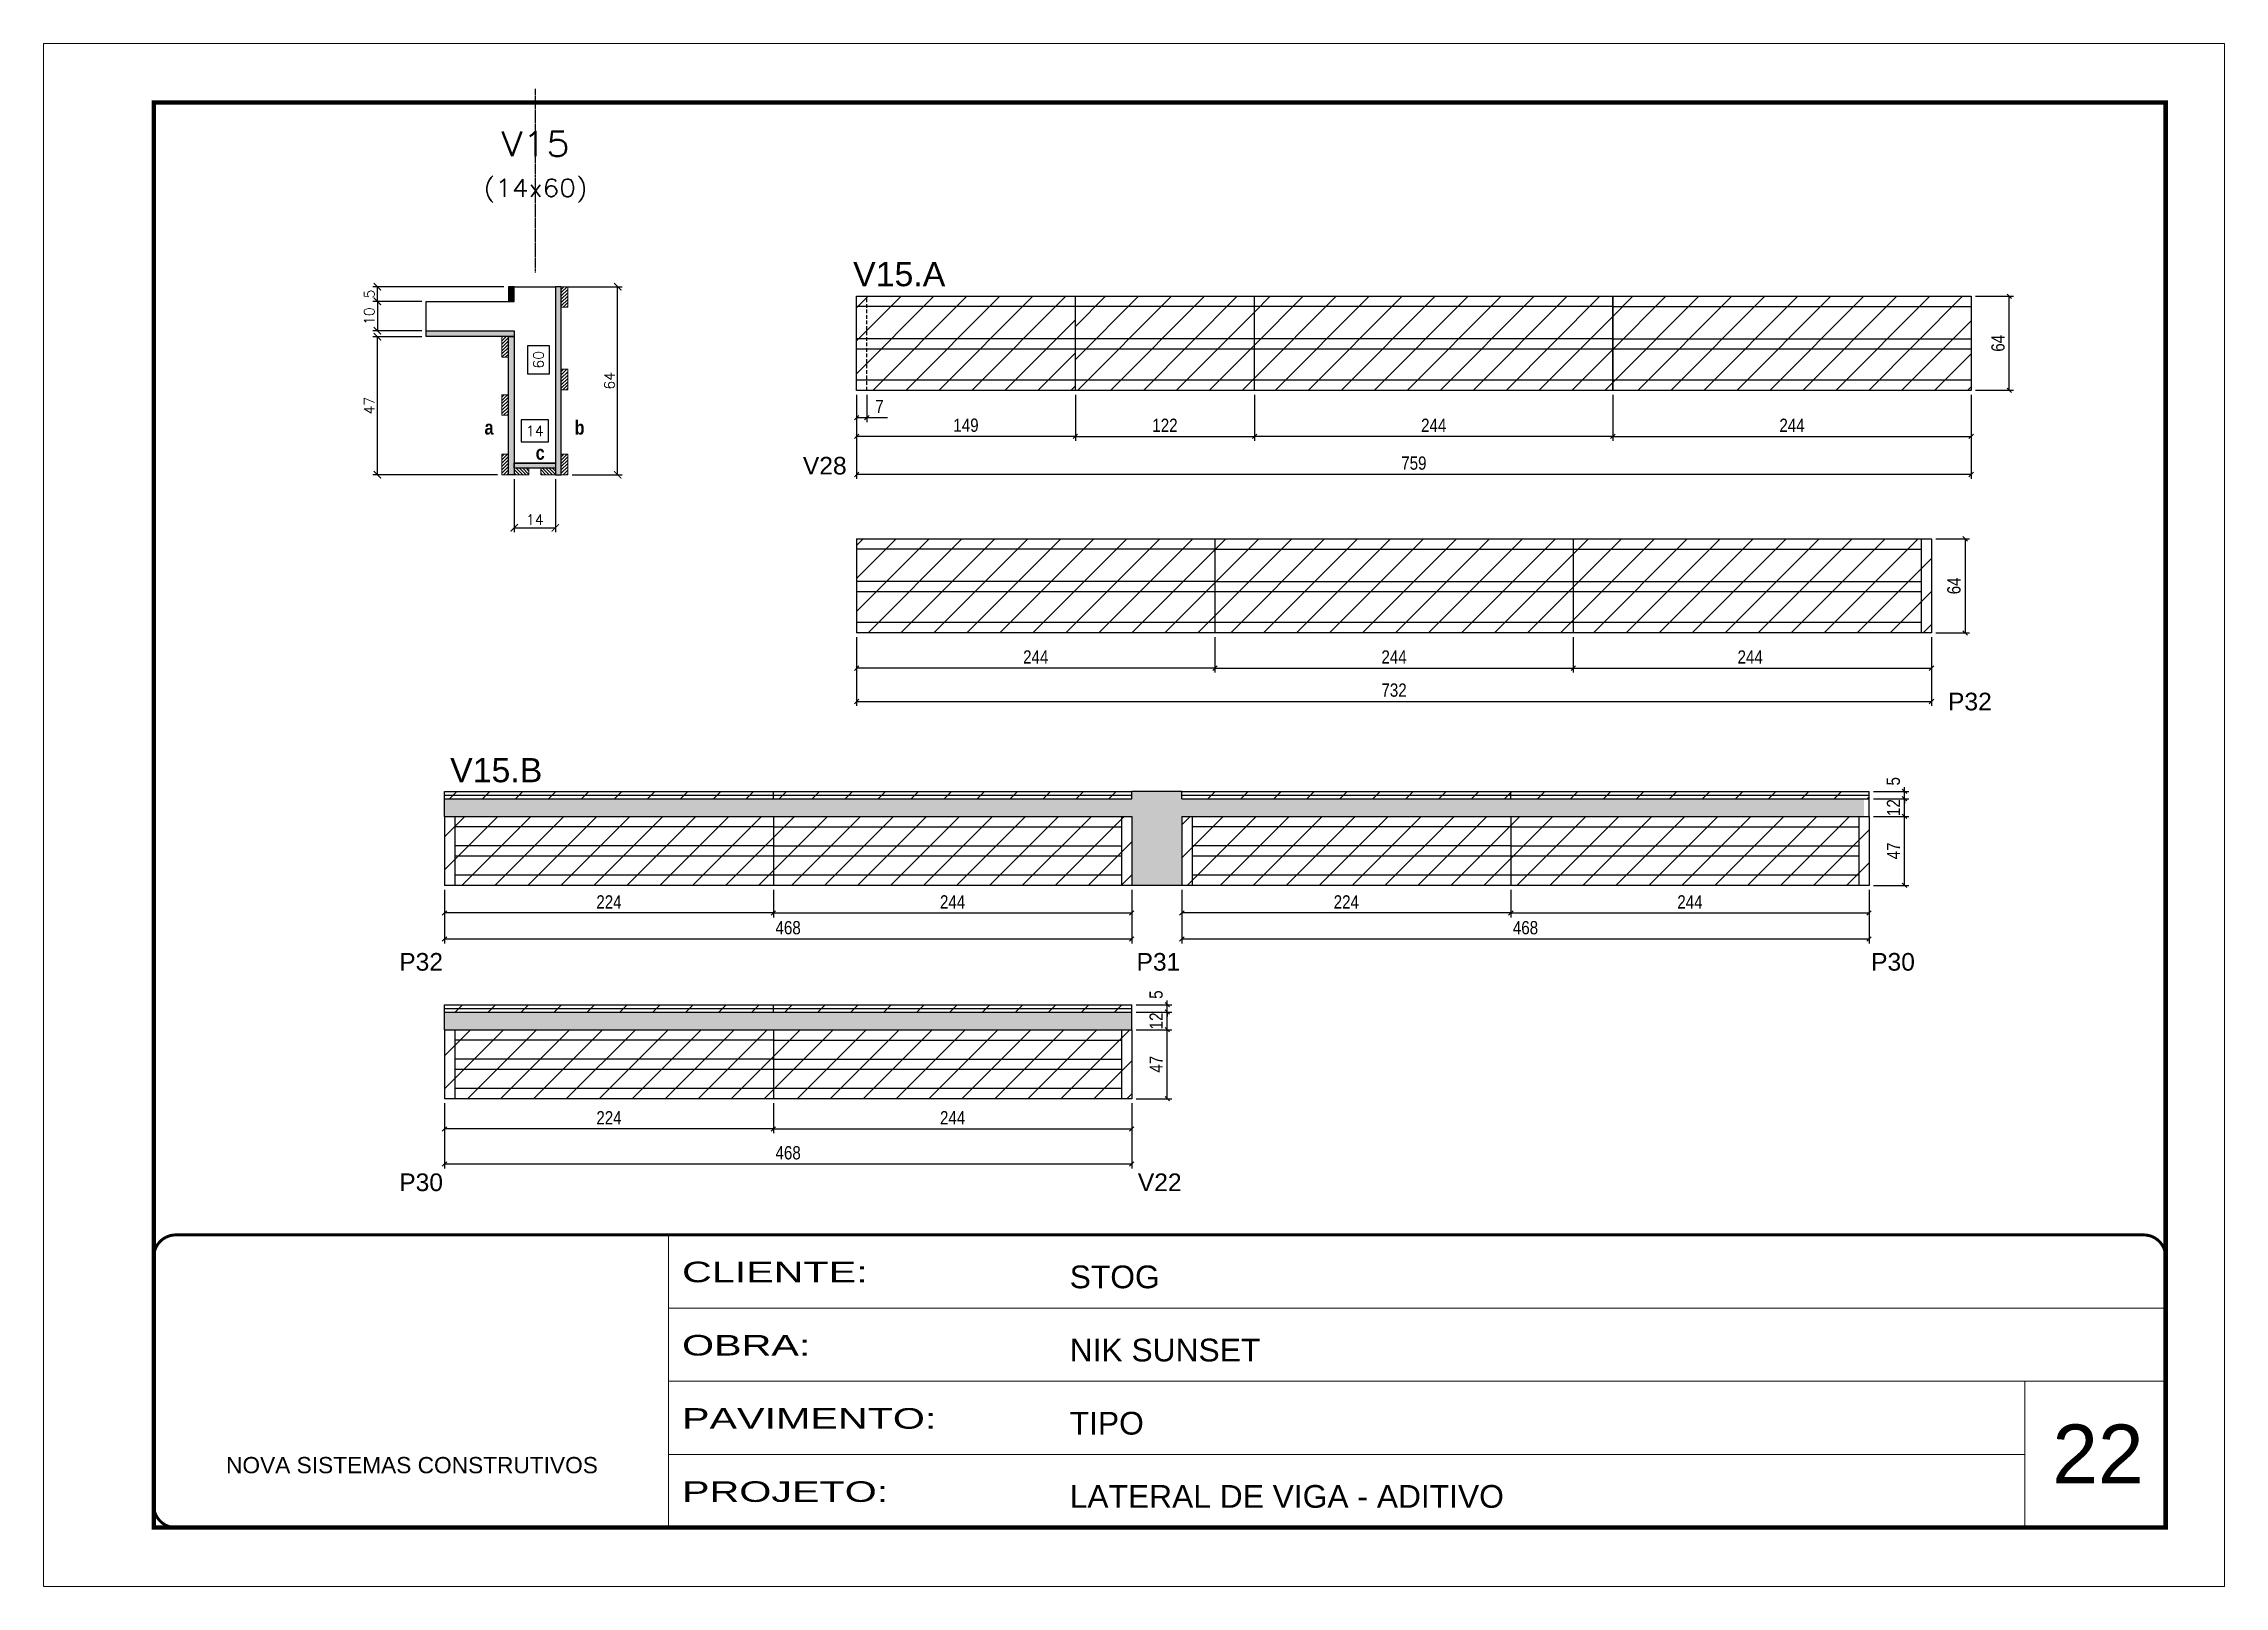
# Model space of a CAD drawing. Extents: x -10448 to -1189, y -11772 to 17235.
# Drawn here: x -8850 to -7365, y 10051 to 11101 of the extents above; entities that cross this region are included whole.
import ezdxf
from ezdxf.enums import TextEntityAlignment as Align

# ---------------------------------------------------------------- set-up
doc = ezdxf.new("R2010")
doc.units = 0
for name, pattern in [('CONTINUO', [0]), ('DASHED', [0.75, 0.5, -0.25]), ('HIDDEN', [0.375, 0.25, -0.125])]:
    doc.linetypes.add(name, pattern=pattern)
for name, color, linetype in [('5', 5, 'Continuous'), ('COTA', 241, 'Continuous'), ('Cota Seção (2x)', 4, 'Continuous'), ('detalhes', 4, 'Continuous'), ('NOMENCLATURA', 7, 'Continuous'), ('Painéis', 200, 'Continuous'), ('Reaproveitamento', 251, 'Continuous'), ('SARR_2.2x7', 40, 'Continuous'), ('SARR_EDITAR', 141, 'Continuous'), ('Texto de Titulo', 7, 'Continuous'), ('Texto Qtd Sarr', 242, 'Continuous')]:
    doc.layers.add(name, color=color, linetype=linetype)
for name, color, linetype, lineweight in [('CARIMBO', 255, 'Continuous', 9), ('CONCRETO', 251, 'Continuous', 25), ('Folhas', 255, 'Continuous', 9), ('Hachura', 251, 'Continuous', 9), ('Madeira', 126, 'Continuous', 18), ('SARRAFO DE PRESSAO', 251, 'DASHED', 9), ('Texto Seção', 7, 'Continuous', 15)]:
    doc.layers.add(name, color=color, linetype=linetype, lineweight=lineweight)
doc.styles.add('ARIAL', font='arial.ttf')
doc.styles.add('COTA TECNICA-50', font='techl___.ttf', dxfattribs={"height": 9})
doc.styles.add('Romans', font='romans.shx')
doc.styles.get("Standard").update_dxf_attribs({"font": 'arial.ttf'})
doc.styles.add('TECNICA', font='techb___.ttf', dxfattribs={"height": 10})
doc.styles.add('Tecnologia', font='')
doc.styles.get('Tecnologia').set_extended_font_data('Forgotten Futurist')
doc.dimstyles.new('COTA PAINEL-50', dxfattribs={"dimtxt": 9, "dimasz": 3, "dimexe": 3, "dimexo": 3, "dimgap": 3, "dimtad": 1, "dimdec": 1, "dimzin": 12, "dimdsep": 46, "dimtxsty": 'COTA TECNICA-50', "dimblk1": 'OBLIQUE', "dimblk2": 'OBLIQUE', "dimsah": 1, "dimcen": 0.9, "dimclrd": 4, "dimclre": 4, "dimclrt": 240, "dimadec": 1, "dimazin": 3, "dimtfac": 1, "dimtdec": 1, "dimtmove": 0, "dimatfit": 3, "dimfxl": 1, "dimtolj": 1, "dimtzin": 12, "dimarcsym": 0})
doc.dimstyles.new('Cota Seção (2x)', dxfattribs={"dimtxt": 7, "dimasz": 5, "dimexe": 3, "dimexo": 3, "dimgap": 2, "dimtad": 3, "dimdec": 1, "dimlfac": 0.5, "dimzin": 12, "dimdsep": 46, "dimtxsty": 'Romans', "dimblk": 'ARCHTICK', "dimcen": 0, "dimclrd": 4, "dimclre": 4, "dimclrt": 1, "dimadec": 1, "dimazin": 3, "dimtfac": 1, "dimtdec": 1, "dimtmove": 0, "dimatfit": 3, "dimldrblk": 'OBLIQUE', "dimfxl": 1, "dimtolj": 1, "dimtzin": 12, "dimarcsym": 0})
doc.dimstyles.new('Cota Seção interna', dxfattribs={"dimtxt": 7, "dimasz": 6, "dimexe": 0.18, "dimexo": 2, "dimgap": -4, "dimtad": 3, "dimdec": 1, "dimlfac": 0.5, "dimzin": 12, "dimdsep": 46, "dimtxsty": 'Romans', "dimblk": 'ARCHTICK', "dimcen": 0.09, "dimse1": 1, "dimse2": 1, "dimsd1": 1, "dimsd2": 1, "dimclrd": 180, "dimclre": 5, "dimclrt": 1, "dimadec": 0, "dimazin": 3, "dimtfac": 1, "dimtdec": 1, "dimtofl": 0, "dimtmove": 0, "dimatfit": 3, "dimldrblk": 'ARCHTICK', "dimfxl": 1, "dimtolj": 1, "dimtzin": 0, "dimarcsym": 0})
pattern_1 = [(45, (-141040.783, -11535.139), (-11.2253202, 11.2253202), [])]
pattern_2 = [(45, (-141040.783, -11504.527), (-11.2253202, 11.2253202), [])]
pattern_3 = [(45, (-141040.783, -11594.891), (-11.2253202, 11.2253202), [])]
pattern_4 = [(315, (14393.3138, 2578.277), (1.12253202, 1.12253202), [])]

msp = doc.modelspace()

# ---------------------------------------------------------------- texts
at = {"layer": '5', "linetype": 'Continuous'}
for s, p in [('V28', (-8332.77, 10808.11)), ('P32', (-7552.99, 10647.58)), ('P32', (-8607.64, 10470.42)), ('P31', (-8105.58, 10470.42)), ('P30', (-7605.35, 10470.42)), ('P30', (-8607.64, 10320.38)), ('V22', (-8104.68, 10320.38))]:
    msp.add_text(s, height=12, rotation=359.99996, dxfattribs=at).set_placement(p)
at = {"layer": 'CARIMBO', "style": 'ARIAL'}
msp.add_text('22', height=40, dxfattribs=at).set_placement((-7481.92, 10121.5))
at = {"layer": 'detalhes', "style": 'TECNICA'}
for s, p in [('a', (-8549.54, 10835.26)), ('b', (-8488.19, 10835.25)), ('c', (-8514.71, 10818.16))]:
    msp.add_text(s, height=9.6, dxfattribs=at).set_placement(p)
at = {"layer": 'NOMENCLATURA', "linetype": 'Continuous'}
for s, p in [('V15.A', (-8298.55, 10936.25)), ('V15.B', (-8572.96, 10598.65))]:
    msp.add_text(s, height=16.5, dxfattribs=at).set_placement(p)

# ---------------------------------------------------------------- blocks, each defined once
blk = doc.blocks.new('9999999999')
at = {"color": 30, "linetype": 'CONTINUO'}
for p, q in [((98564.6, 34230.2), (98564.6, 34429.4)), ((98564.6, 34379.6), (99584, 34379.6)), ((98564.6, 34329.8), (99488, 34329.8)), ((99584, 34329.8), (99488, 34329.8)), ((99488, 34329.8), (99488, 34230.2)), ((98564.6, 34280), (99488, 34280))]:
    blk.add_line(p, q, dxfattribs=at)
at = {"color": 30, "linetype": 'CONTINUO', "const_width": 2}
blk.add_lwpolyline([(99584, 34230.2), (99584, 34414.4, 0.414214), (99569, 34429.4), (98229, 34429.4, 0.414214), (98214, 34414.4), (98214, 34245.2, 0.414214), (98229, 34230.2), (99584, 34230.2)], format="xyb", dxfattribs=at)
at = {"layer": 'Folhas'}
blk.add_lwpolyline([(98139, 34190.2), (99624, 34190.2), (99624, 35240.2), (98139, 35240.2)], close=True, dxfattribs=at)
at = {"layer": 'Folhas', "color": 30, "const_width": 3}
blk.add_lwpolyline([(98214, 34230.2), (99584, 34230.2), (99584, 35200.2), (98214, 35200.2)], close=True, dxfattribs=at)
at = {"color": 7, "linetype": 'Continuous', "ltscale": 5, "style": 'ARIAL'}
for s, height, p in [('STOG', 15.48, (98837.7, 34393.1)), ('NIK SUNSET', 15.48, (98837.7, 34343.3)), ('TIPO', 15.48, (98837.7, 34293.5)), ('NOVA SISTEMAS CONSTRUTIVOS', 11.059, (98263.2, 34267.2)), ('LATERAL DE VIGA - ADITIVO', 15.483, (98837.7, 34243.7))]:
    blk.add_text(s, height=height, dxfattribs=at).set_placement(p)
at = {"layer": 'Folhas', "color": 7, "style": 'Tecnologia', "width": 1.5}
for s, p in [('CLIENTE:', (98573.7, 34397.2)), ('OBRA:', (98573.7, 34347.3)), ('PAVIMENTO:', (98573.7, 34297.5)), ('PROJETO:', (98573.7, 34247.7))]:
    blk.add_text(s, height=14, dxfattribs=at).set_placement(p)
blk = doc.blocks.new('_Oblique')
at = {"color": 0, "linetype": 'ByBlock', "lineweight": -2}
blk.add_line((-0.5, -0.5), (0.5, 0.5), dxfattribs=at)
blk = doc.blocks.new('*D537')
at = {"layer": 'COTA', "color": 4, "linetype": 'ByBlock', "lineweight": -2, "transparency": 16777216}
for p, q in [((-8074.7, 10525.4), (-8074.7, 10506.7)), ((-7850.7, 10525.4), (-7850.7, 10506.7)), ((-7850.7, 10509.7), (-8074.7, 10509.7))]:
    blk.add_line(p, q, dxfattribs=at)
at = {"layer": 'Defpoints', "color": 0, "linetype": 'ByBlock', "transparency": 16777216}
for p in [(-8074.7, 10528.4), (-7850.7, 10528.4), (-8074.7, 10509.7)]:
    blk.add_point(p, dxfattribs=at)
at = {"layer": 'COTA', "color": 4, "linetype": 'ByBlock', "lineweight": -2, "transparency": 16777216, "xscale": 3, "yscale": 3, "zscale": 3, "rotation": 180}
blk.add_blockref('_Oblique', (-8074.7, 10509.7), dxfattribs=at)
at = {"layer": 'COTA', "color": 4, "linetype": 'ByBlock', "lineweight": -2, "transparency": 16777216, "xscale": 3, "yscale": 3, "zscale": 3}
blk.add_blockref('_Oblique', (-7850.7, 10509.7), dxfattribs=at)
at = {"layer": 'COTA', "color": 240, "linetype": 'ByBlock', "transparency": 16777216, "insert": (-7962.7, 10517.2), "char_height": 9, "attachment_point": 5, "style": 'COTA TECNICA-50'}
blk.add_mtext('\\A1;224', dxfattribs=at)
blk = doc.blocks.new('*D538')
at = {"layer": 'COTA', "color": 4, "linetype": 'ByBlock', "lineweight": -2, "transparency": 16777216}
for p, q in [((-7850.7, 10525.4), (-7850.7, 10506.7)), ((-7606.7, 10525.4), (-7606.7, 10506.7)), ((-7850.7, 10509.7), (-7606.7, 10509.7))]:
    blk.add_line(p, q, dxfattribs=at)
at = {"layer": 'Defpoints', "color": 0, "linetype": 'ByBlock', "transparency": 16777216}
for p in [(-7850.7, 10528.4), (-7606.7, 10528.4), (-7606.7, 10509.7)]:
    blk.add_point(p, dxfattribs=at)
at = {"layer": 'COTA', "color": 4, "linetype": 'ByBlock', "lineweight": -2, "transparency": 16777216, "xscale": 3, "yscale": 3, "zscale": 3, "rotation": 180}
blk.add_blockref('_Oblique', (-7850.7, 10509.7), dxfattribs=at)
at = {"layer": 'COTA', "color": 4, "linetype": 'ByBlock', "lineweight": -2, "transparency": 16777216, "xscale": 3, "yscale": 3, "zscale": 3}
blk.add_blockref('_Oblique', (-7606.7, 10509.7), dxfattribs=at)
at = {"layer": 'COTA', "color": 240, "linetype": 'ByBlock', "transparency": 16777216, "insert": (-7728.7, 10517.2), "char_height": 9, "attachment_point": 5, "style": 'COTA TECNICA-50'}
blk.add_mtext('\\A1;244', dxfattribs=at)
blk = doc.blocks.new('*D552')
at = {"layer": 'COTA', "color": 4, "linetype": 'ByBlock', "lineweight": -2, "transparency": 16777216}
for p, q in [((-8074.7, 10525.4), (-8074.7, 10488.9)), ((-7606.7, 10525.4), (-7606.7, 10488.9)), ((-7606.7, 10491.9), (-8074.7, 10491.9))]:
    blk.add_line(p, q, dxfattribs=at)
at = {"layer": 'Defpoints', "color": 0, "linetype": 'ByBlock', "transparency": 16777216}
for p in [(-8074.7, 10528.4), (-7606.7, 10528.4), (-8074.7, 10491.9)]:
    blk.add_point(p, dxfattribs=at)
at = {"layer": 'COTA', "color": 4, "linetype": 'ByBlock', "lineweight": -2, "transparency": 16777216, "xscale": 3, "yscale": 3, "zscale": 3, "rotation": 180}
blk.add_blockref('_Oblique', (-8074.7, 10491.9), dxfattribs=at)
at = {"layer": 'COTA', "color": 4, "linetype": 'ByBlock', "lineweight": -2, "transparency": 16777216, "xscale": 3, "yscale": 3, "zscale": 3}
blk.add_blockref('_Oblique', (-7606.7, 10491.9), dxfattribs=at)
at = {"layer": 'COTA', "color": 240, "linetype": 'ByBlock', "transparency": 16777216, "insert": (-7840.7, 10499.6), "char_height": 9, "attachment_point": 5, "style": 'COTA TECNICA-50'}
blk.add_mtext('\\A1;468', dxfattribs=at)
blk = doc.blocks.new('*D539')
at = {"layer": 'COTA', "color": 4, "linetype": 'ByBlock', "lineweight": -2, "transparency": 16777216}
for p, q in [((-8576.8, 10525.4), (-8576.8, 10506.7)), ((-8352.8, 10525.4), (-8352.8, 10506.7)), ((-8352.8, 10509.7), (-8576.8, 10509.7))]:
    blk.add_line(p, q, dxfattribs=at)
at = {"layer": 'Defpoints', "color": 0, "linetype": 'ByBlock', "transparency": 16777216}
for p in [(-8576.8, 10528.4), (-8352.8, 10528.4), (-8576.8, 10509.7)]:
    blk.add_point(p, dxfattribs=at)
at = {"layer": 'COTA', "color": 4, "linetype": 'ByBlock', "lineweight": -2, "transparency": 16777216, "xscale": 3, "yscale": 3, "zscale": 3, "rotation": 180}
blk.add_blockref('_Oblique', (-8576.8, 10509.7), dxfattribs=at)
at = {"layer": 'COTA', "color": 4, "linetype": 'ByBlock', "lineweight": -2, "transparency": 16777216, "xscale": 3, "yscale": 3, "zscale": 3}
blk.add_blockref('_Oblique', (-8352.8, 10509.7), dxfattribs=at)
at = {"layer": 'COTA', "color": 240, "linetype": 'ByBlock', "transparency": 16777216, "insert": (-8464.8, 10517.2), "char_height": 9, "attachment_point": 5, "style": 'COTA TECNICA-50'}
blk.add_mtext('\\A1;224', dxfattribs=at)
blk = doc.blocks.new('*D540')
at = {"layer": 'COTA', "color": 4, "linetype": 'ByBlock', "lineweight": -2, "transparency": 16777216}
for p, q in [((-8352.8, 10525.4), (-8352.8, 10506.7)), ((-8108.8, 10525.4), (-8108.8, 10506.7)), ((-8352.8, 10509.7), (-8108.8, 10509.7))]:
    blk.add_line(p, q, dxfattribs=at)
at = {"layer": 'Defpoints', "color": 0, "linetype": 'ByBlock', "transparency": 16777216}
for p in [(-8352.8, 10528.4), (-8108.8, 10528.4), (-8108.8, 10509.7)]:
    blk.add_point(p, dxfattribs=at)
at = {"layer": 'COTA', "color": 4, "linetype": 'ByBlock', "lineweight": -2, "transparency": 16777216, "xscale": 3, "yscale": 3, "zscale": 3, "rotation": 180}
blk.add_blockref('_Oblique', (-8352.8, 10509.7), dxfattribs=at)
at = {"layer": 'COTA', "color": 4, "linetype": 'ByBlock', "lineweight": -2, "transparency": 16777216, "xscale": 3, "yscale": 3, "zscale": 3}
blk.add_blockref('_Oblique', (-8108.8, 10509.7), dxfattribs=at)
at = {"layer": 'COTA', "color": 240, "linetype": 'ByBlock', "transparency": 16777216, "insert": (-8230.8, 10517.2), "char_height": 9, "attachment_point": 5, "style": 'COTA TECNICA-50'}
blk.add_mtext('\\A1;244', dxfattribs=at)
blk = doc.blocks.new('*D553')
at = {"layer": 'COTA', "color": 4, "linetype": 'ByBlock', "lineweight": -2, "transparency": 16777216}
for p, q in [((-8576.8, 10525.4), (-8576.8, 10488.9)), ((-8108.8, 10525.4), (-8108.8, 10488.9)), ((-8108.8, 10491.9), (-8576.8, 10491.9))]:
    blk.add_line(p, q, dxfattribs=at)
at = {"layer": 'Defpoints', "color": 0, "linetype": 'ByBlock', "transparency": 16777216}
for p in [(-8576.8, 10528.4), (-8108.8, 10528.4), (-8576.8, 10491.9)]:
    blk.add_point(p, dxfattribs=at)
at = {"layer": 'COTA', "color": 4, "linetype": 'ByBlock', "lineweight": -2, "transparency": 16777216, "xscale": 3, "yscale": 3, "zscale": 3, "rotation": 180}
blk.add_blockref('_Oblique', (-8576.8, 10491.9), dxfattribs=at)
at = {"layer": 'COTA', "color": 4, "linetype": 'ByBlock', "lineweight": -2, "transparency": 16777216, "xscale": 3, "yscale": 3, "zscale": 3}
blk.add_blockref('_Oblique', (-8108.8, 10491.9), dxfattribs=at)
at = {"layer": 'COTA', "color": 240, "linetype": 'ByBlock', "transparency": 16777216, "insert": (-8342.8, 10499.6), "char_height": 9, "attachment_point": 5, "style": 'COTA TECNICA-50'}
blk.add_mtext('\\A1;468', dxfattribs=at)
blk = doc.blocks.new('*D541')
at = {"layer": 'COTA', "color": 4, "linetype": 'ByBlock', "lineweight": -2, "transparency": 16777216}
for p, q in [((-7603.7, 10575.4), (-7579.6, 10575.4)), ((-7582.6, 10528.4), (-7582.6, 10575.4)), ((-7603.7, 10528.4), (-7579.6, 10528.4))]:
    blk.add_line(p, q, dxfattribs=at)
at = {"layer": 'Defpoints', "color": 0, "linetype": 'ByBlock', "transparency": 16777216}
for p in [(-7606.7, 10575.4), (-7582.6, 10575.4), (-7606.7, 10528.4)]:
    blk.add_point(p, dxfattribs=at)
at = {"layer": 'COTA', "color": 4, "linetype": 'ByBlock', "lineweight": -2, "transparency": 16777216, "xscale": 3, "yscale": 3, "zscale": 3}
for p, rotation in [((-7582.6, 10575.4), 90), ((-7582.6, 10528.4), 270)]:
    blk.add_blockref('_Oblique', p, dxfattribs=dict(at, rotation=rotation))
at = {"layer": 'COTA', "color": 240, "linetype": 'ByBlock', "transparency": 16777216, "insert": (-7590.1, 10551.9), "char_height": 9, "attachment_point": 5, "rotation": 90, "style": 'COTA TECNICA-50'}
blk.add_mtext('\\A1;47', dxfattribs=at)
blk = doc.blocks.new('*D542')
at = {"layer": 'COTA', "color": 4, "linetype": 'ByBlock', "lineweight": -2, "transparency": 16777216}
for p, q in [((-7603.7, 10587.4), (-7579.6, 10587.4)), ((-7603.7, 10575.4), (-7579.6, 10575.4)), ((-7582.6, 10575.4), (-7582.6, 10587.4))]:
    blk.add_line(p, q, dxfattribs=at)
at = {"layer": 'Defpoints', "color": 0, "linetype": 'ByBlock', "transparency": 16777216}
for p in [(-7606.7, 10587.4), (-7606.7, 10575.4), (-7582.6, 10587.4)]:
    blk.add_point(p, dxfattribs=at)
at = {"layer": 'COTA', "color": 4, "linetype": 'ByBlock', "lineweight": -2, "transparency": 16777216, "xscale": 3, "yscale": 3, "zscale": 3}
for p, rotation in [((-7582.6, 10587.4), 90), ((-7582.6, 10575.4), 270)]:
    blk.add_blockref('_Oblique', p, dxfattribs=dict(at, rotation=rotation))
at = {"layer": 'COTA', "color": 240, "linetype": 'ByBlock', "transparency": 16777216, "insert": (-7590.1, 10581.4), "char_height": 9, "attachment_point": 5, "rotation": 90, "style": 'COTA TECNICA-50'}
blk.add_mtext('\\A1;12', dxfattribs=at)
blk = doc.blocks.new('*D543')
at = {"layer": 'COTA', "color": 4, "linetype": 'ByBlock', "lineweight": -2, "transparency": 16777216}
for p, q in [((-7603.7, 10592.4), (-7579.6, 10592.4)), ((-7582.6, 10592.4), (-7582.6, 10595.4)), ((-7582.6, 10587.4), (-7582.6, 10592.4)), ((-7603.7, 10587.4), (-7579.6, 10587.4)), ((-7582.6, 10587.4), (-7582.6, 10584.4))]:
    blk.add_line(p, q, dxfattribs=at)
at = {"layer": 'Defpoints', "color": 0, "linetype": 'ByBlock', "transparency": 16777216}
for p in [(-7606.7, 10592.4), (-7582.6, 10592.4), (-7606.7, 10587.4)]:
    blk.add_point(p, dxfattribs=at)
at = {"layer": 'COTA', "color": 4, "linetype": 'ByBlock', "lineweight": -2, "transparency": 16777216, "xscale": 3, "yscale": 3, "zscale": 3}
for p, rotation in [((-7582.6, 10592.4), 270), ((-7582.6, 10587.4), 90)]:
    blk.add_blockref('_Oblique', p, dxfattribs=dict(at, rotation=rotation))
at = {"layer": 'COTA', "color": 240, "linetype": 'ByBlock', "transparency": 16777216, "insert": (-7590.2, 10599.3), "char_height": 9, "attachment_point": 5, "rotation": 90, "style": 'COTA TECNICA-50'}
blk.add_mtext('\\A1;5', dxfattribs=at)
blk = doc.blocks.new('*D544')
at = {"layer": 'COTA', "color": 4, "linetype": 'ByBlock', "lineweight": -2, "transparency": 16777216}
for p, q in [((-8576.8, 10380.2), (-8576.8, 10359.7)), ((-8352.8, 10380.2), (-8352.8, 10359.7)), ((-8352.8, 10362.7), (-8576.8, 10362.7))]:
    blk.add_line(p, q, dxfattribs=at)
at = {"layer": 'Defpoints', "color": 0, "linetype": 'ByBlock', "transparency": 16777216}
for p in [(-8576.8, 10383.2), (-8352.8, 10383.2), (-8576.8, 10362.7)]:
    blk.add_point(p, dxfattribs=at)
at = {"layer": 'COTA', "color": 4, "linetype": 'ByBlock', "lineweight": -2, "transparency": 16777216, "xscale": 3, "yscale": 3, "zscale": 3, "rotation": 180}
blk.add_blockref('_Oblique', (-8576.8, 10362.7), dxfattribs=at)
at = {"layer": 'COTA', "color": 4, "linetype": 'ByBlock', "lineweight": -2, "transparency": 16777216, "xscale": 3, "yscale": 3, "zscale": 3}
blk.add_blockref('_Oblique', (-8352.8, 10362.7), dxfattribs=at)
at = {"layer": 'COTA', "color": 240, "linetype": 'ByBlock', "transparency": 16777216, "insert": (-8464.8, 10370.3), "char_height": 9, "attachment_point": 5, "style": 'COTA TECNICA-50'}
blk.add_mtext('\\A1;224', dxfattribs=at)
blk = doc.blocks.new('*D545')
at = {"layer": 'COTA', "color": 4, "linetype": 'ByBlock', "lineweight": -2, "transparency": 16777216}
for p, q in [((-8352.8, 10380.2), (-8352.8, 10359.7)), ((-8108.8, 10380.2), (-8108.8, 10359.7)), ((-8352.8, 10362.7), (-8108.8, 10362.7))]:
    blk.add_line(p, q, dxfattribs=at)
at = {"layer": 'Defpoints', "color": 0, "linetype": 'ByBlock', "transparency": 16777216}
for p in [(-8352.8, 10383.2), (-8108.8, 10383.2), (-8108.8, 10362.7)]:
    blk.add_point(p, dxfattribs=at)
at = {"layer": 'COTA', "color": 4, "linetype": 'ByBlock', "lineweight": -2, "transparency": 16777216, "xscale": 3, "yscale": 3, "zscale": 3, "rotation": 180}
blk.add_blockref('_Oblique', (-8352.8, 10362.7), dxfattribs=at)
at = {"layer": 'COTA', "color": 4, "linetype": 'ByBlock', "lineweight": -2, "transparency": 16777216, "xscale": 3, "yscale": 3, "zscale": 3}
blk.add_blockref('_Oblique', (-8108.8, 10362.7), dxfattribs=at)
at = {"layer": 'COTA', "color": 240, "linetype": 'ByBlock', "transparency": 16777216, "insert": (-8230.8, 10370.3), "char_height": 9, "attachment_point": 5, "style": 'COTA TECNICA-50'}
blk.add_mtext('\\A1;244', dxfattribs=at)
blk = doc.blocks.new('*D554')
at = {"layer": 'COTA', "color": 4, "linetype": 'ByBlock', "lineweight": -2, "transparency": 16777216}
for p, q in [((-8576.8, 10380.2), (-8576.8, 10335.8)), ((-8108.8, 10380.2), (-8108.8, 10335.8)), ((-8108.8, 10338.8), (-8576.8, 10338.8))]:
    blk.add_line(p, q, dxfattribs=at)
at = {"layer": 'Defpoints', "color": 0, "linetype": 'ByBlock', "transparency": 16777216}
for p in [(-8576.8, 10383.2), (-8108.8, 10383.2), (-8576.8, 10338.8)]:
    blk.add_point(p, dxfattribs=at)
at = {"layer": 'COTA', "color": 4, "linetype": 'ByBlock', "lineweight": -2, "transparency": 16777216, "xscale": 3, "yscale": 3, "zscale": 3, "rotation": 180}
blk.add_blockref('_Oblique', (-8576.8, 10338.8), dxfattribs=at)
at = {"layer": 'COTA', "color": 4, "linetype": 'ByBlock', "lineweight": -2, "transparency": 16777216, "xscale": 3, "yscale": 3, "zscale": 3}
blk.add_blockref('_Oblique', (-8108.8, 10338.8), dxfattribs=at)
at = {"layer": 'COTA', "color": 240, "linetype": 'ByBlock', "transparency": 16777216, "insert": (-8342.8, 10346.4), "char_height": 9, "attachment_point": 5, "style": 'COTA TECNICA-50'}
blk.add_mtext('\\A1;468', dxfattribs=at)
blk = doc.blocks.new('*D546')
at = {"layer": 'COTA', "color": 4, "linetype": 'ByBlock', "lineweight": -2, "transparency": 16777216}
for p, q in [((-8105.8, 10430.2), (-8081.6, 10430.2)), ((-8084.6, 10383.2), (-8084.6, 10430.2)), ((-8105.8, 10383.2), (-8081.6, 10383.2))]:
    blk.add_line(p, q, dxfattribs=at)
at = {"layer": 'Defpoints', "color": 0, "linetype": 'ByBlock', "transparency": 16777216}
for p in [(-8108.8, 10430.2), (-8084.6, 10430.2), (-8108.8, 10383.2)]:
    blk.add_point(p, dxfattribs=at)
at = {"layer": 'COTA', "color": 4, "linetype": 'ByBlock', "lineweight": -2, "transparency": 16777216, "xscale": 3, "yscale": 3, "zscale": 3}
for p, rotation in [((-8084.6, 10430.2), 90), ((-8084.6, 10383.2), 270)]:
    blk.add_blockref('_Oblique', p, dxfattribs=dict(at, rotation=rotation))
at = {"layer": 'COTA', "color": 240, "linetype": 'ByBlock', "transparency": 16777216, "insert": (-8092.2, 10406.7), "char_height": 9, "attachment_point": 5, "rotation": 90, "style": 'COTA TECNICA-50'}
blk.add_mtext('\\A1;47', dxfattribs=at)
blk = doc.blocks.new('*D547')
at = {"layer": 'COTA', "color": 4, "linetype": 'ByBlock', "lineweight": -2, "transparency": 16777216}
for p, q in [((-8105.8, 10442.2), (-8081.6, 10442.2)), ((-8084.6, 10430.2), (-8084.6, 10442.2)), ((-8105.8, 10430.2), (-8081.6, 10430.2))]:
    blk.add_line(p, q, dxfattribs=at)
at = {"layer": 'Defpoints', "color": 0, "linetype": 'ByBlock', "transparency": 16777216}
for p in [(-8108.8, 10442.2), (-8084.6, 10442.2), (-8108.8, 10430.2)]:
    blk.add_point(p, dxfattribs=at)
at = {"layer": 'COTA', "color": 4, "linetype": 'ByBlock', "lineweight": -2, "transparency": 16777216, "xscale": 3, "yscale": 3, "zscale": 3}
for p, rotation in [((-8084.6, 10442.2), 90), ((-8084.6, 10430.2), 270)]:
    blk.add_blockref('_Oblique', p, dxfattribs=dict(at, rotation=rotation))
at = {"layer": 'COTA', "color": 240, "linetype": 'ByBlock', "transparency": 16777216, "insert": (-8092.2, 10436.2), "char_height": 9, "attachment_point": 5, "rotation": 90, "style": 'COTA TECNICA-50'}
blk.add_mtext('\\A1;12', dxfattribs=at)
blk = doc.blocks.new('*D548')
at = {"layer": 'COTA', "color": 4, "linetype": 'ByBlock', "lineweight": -2, "transparency": 16777216}
for p, q in [((-8105.8, 10447.2), (-8081.6, 10447.2)), ((-8105.8, 10442.2), (-8081.6, 10442.2)), ((-8084.6, 10447.2), (-8084.6, 10450.2)), ((-8084.6, 10442.2), (-8084.6, 10447.2)), ((-8084.6, 10442.2), (-8084.6, 10439.2))]:
    blk.add_line(p, q, dxfattribs=at)
at = {"layer": 'Defpoints', "color": 0, "linetype": 'ByBlock', "transparency": 16777216}
for p in [(-8108.8, 10447.2), (-8108.8, 10442.2), (-8084.6, 10447.2)]:
    blk.add_point(p, dxfattribs=at)
at = {"layer": 'COTA', "color": 4, "linetype": 'ByBlock', "lineweight": -2, "transparency": 16777216, "xscale": 3, "yscale": 3, "zscale": 3}
for p, rotation in [((-8084.6, 10447.2), 270), ((-8084.6, 10442.2), 90)]:
    blk.add_blockref('_Oblique', p, dxfattribs=dict(at, rotation=rotation))
at = {"layer": 'COTA', "color": 240, "linetype": 'ByBlock', "transparency": 16777216, "insert": (-8092.2, 10454.1), "char_height": 9, "attachment_point": 5, "rotation": 90, "style": 'COTA TECNICA-50'}
blk.add_mtext('\\A1;5', dxfattribs=at)
blk = doc.blocks.new('*D549')
at = {"layer": 'COTA', "color": 4, "linetype": 'ByBlock', "lineweight": -2, "transparency": 16777216}
for p, q in [((-7808.2, 10697.3), (-7808.2, 10673.3)), ((-7564.2, 10697.3), (-7564.2, 10673.3)), ((-7808.2, 10676.3), (-7564.2, 10676.3))]:
    blk.add_line(p, q, dxfattribs=at)
at = {"layer": 'Defpoints', "color": 0, "linetype": 'ByBlock', "transparency": 16777216}
for p in [(-7808.2, 10700.3), (-7564.2, 10700.3), (-7564.2, 10676.3)]:
    blk.add_point(p, dxfattribs=at)
at = {"layer": 'COTA', "color": 4, "linetype": 'ByBlock', "lineweight": -2, "transparency": 16777216, "xscale": 3, "yscale": 3, "zscale": 3, "rotation": 180}
blk.add_blockref('_Oblique', (-7808.2, 10676.3), dxfattribs=at)
at = {"layer": 'COTA', "color": 4, "linetype": 'ByBlock', "lineweight": -2, "transparency": 16777216, "xscale": 3, "yscale": 3, "zscale": 3}
blk.add_blockref('_Oblique', (-7564.2, 10676.3), dxfattribs=at)
at = {"layer": 'COTA', "color": 240, "linetype": 'ByBlock', "transparency": 16777216, "insert": (-7687.7, 10683.9), "char_height": 9, "attachment_point": 5, "style": 'COTA TECNICA-50'}
blk.add_mtext('\\A1;244', dxfattribs=at)
blk = doc.blocks.new('*D550')
at = {"layer": 'COTA', "color": 4, "linetype": 'ByBlock', "lineweight": -2, "transparency": 16777216}
for p, q in [((-8296.2, 10697.3), (-8296.2, 10673.3)), ((-8052.2, 10697.3), (-8052.2, 10673.3)), ((-8052.2, 10676.3), (-8296.2, 10676.3))]:
    blk.add_line(p, q, dxfattribs=at)
at = {"layer": 'Defpoints', "color": 0, "linetype": 'ByBlock', "transparency": 16777216}
for p in [(-8296.2, 10700.3), (-8052.2, 10700.3), (-8296.2, 10676.3)]:
    blk.add_point(p, dxfattribs=at)
at = {"layer": 'COTA', "color": 4, "linetype": 'ByBlock', "lineweight": -2, "transparency": 16777216, "xscale": 3, "yscale": 3, "zscale": 3, "rotation": 180}
blk.add_blockref('_Oblique', (-8296.2, 10676.3), dxfattribs=at)
at = {"layer": 'COTA', "color": 4, "linetype": 'ByBlock', "lineweight": -2, "transparency": 16777216, "xscale": 3, "yscale": 3, "zscale": 3}
blk.add_blockref('_Oblique', (-8052.2, 10676.3), dxfattribs=at)
at = {"layer": 'COTA', "color": 240, "linetype": 'ByBlock', "transparency": 16777216, "insert": (-8174.2, 10683.9), "char_height": 9, "attachment_point": 5, "style": 'COTA TECNICA-50'}
blk.add_mtext('\\A1;244', dxfattribs=at)
blk = doc.blocks.new('*D551')
at = {"layer": 'COTA', "color": 4, "linetype": 'ByBlock', "lineweight": -2, "transparency": 16777216}
for p, q in [((-8052.2, 10697.3), (-8052.2, 10673.3)), ((-7808.2, 10697.3), (-7808.2, 10673.3)), ((-8052.2, 10676.3), (-7808.2, 10676.3))]:
    blk.add_line(p, q, dxfattribs=at)
at = {"layer": 'Defpoints', "color": 0, "linetype": 'ByBlock', "transparency": 16777216}
for p in [(-8052.2, 10700.3), (-7808.2, 10700.3), (-7808.2, 10676.3)]:
    blk.add_point(p, dxfattribs=at)
at = {"layer": 'COTA', "color": 4, "linetype": 'ByBlock', "lineweight": -2, "transparency": 16777216, "xscale": 3, "yscale": 3, "zscale": 3, "rotation": 180}
blk.add_blockref('_Oblique', (-8052.2, 10676.3), dxfattribs=at)
at = {"layer": 'COTA', "color": 4, "linetype": 'ByBlock', "lineweight": -2, "transparency": 16777216, "xscale": 3, "yscale": 3, "zscale": 3}
blk.add_blockref('_Oblique', (-7808.2, 10676.3), dxfattribs=at)
at = {"layer": 'COTA', "color": 240, "linetype": 'ByBlock', "transparency": 16777216, "insert": (-7930.2, 10683.9), "char_height": 9, "attachment_point": 5, "style": 'COTA TECNICA-50'}
blk.add_mtext('\\A1;244', dxfattribs=at)
blk = doc.blocks.new('*D555')
at = {"layer": 'COTA', "color": 4, "linetype": 'ByBlock', "lineweight": -2, "transparency": 16777216}
for p, q in [((-8025.2, 10862.4), (-8025.2, 10831)), ((-7781.2, 10862.4), (-7781.2, 10831)), ((-7781.2, 10834), (-8025.2, 10834))]:
    blk.add_line(p, q, dxfattribs=at)
at = {"layer": 'Defpoints', "color": 0, "linetype": 'ByBlock', "transparency": 16777216}
for p in [(-8025.2, 10865.4), (-7781.2, 10865.4), (-8025.2, 10834)]:
    blk.add_point(p, dxfattribs=at)
at = {"layer": 'COTA', "color": 4, "linetype": 'ByBlock', "lineweight": -2, "transparency": 16777216, "xscale": 3, "yscale": 3, "zscale": 3, "rotation": 180}
blk.add_blockref('_Oblique', (-8025.2, 10834), dxfattribs=at)
at = {"layer": 'COTA', "color": 4, "linetype": 'ByBlock', "lineweight": -2, "transparency": 16777216, "xscale": 3, "yscale": 3, "zscale": 3}
blk.add_blockref('_Oblique', (-7781.2, 10834), dxfattribs=at)
at = {"layer": 'COTA', "color": 240, "linetype": 'ByBlock', "transparency": 16777216, "insert": (-7903.2, 10841.6), "char_height": 9, "attachment_point": 5, "style": 'COTA TECNICA-50'}
blk.add_mtext('\\A1;244', dxfattribs=at)
blk = doc.blocks.new('*D556')
at = {"layer": 'COTA', "color": 4, "linetype": 'ByBlock', "lineweight": -2, "transparency": 16777216}
for p, q in [((-8296.2, 10862.4), (-8296.2, 10805.1)), ((-7537.2, 10862.4), (-7537.2, 10805.1)), ((-7537.2, 10808.1), (-8296.2, 10808.1))]:
    blk.add_line(p, q, dxfattribs=at)
at = {"layer": 'Defpoints', "color": 0, "linetype": 'ByBlock', "transparency": 16777216}
for p in [(-8296.2, 10865.4), (-7537.2, 10865.4), (-8296.2, 10808.1)]:
    blk.add_point(p, dxfattribs=at)
at = {"layer": 'COTA', "color": 4, "linetype": 'ByBlock', "lineweight": -2, "transparency": 16777216, "xscale": 3, "yscale": 3, "zscale": 3, "rotation": 180}
blk.add_blockref('_Oblique', (-8296.2, 10808.1), dxfattribs=at)
at = {"layer": 'COTA', "color": 4, "linetype": 'ByBlock', "lineweight": -2, "transparency": 16777216, "xscale": 3, "yscale": 3, "zscale": 3}
blk.add_blockref('_Oblique', (-7537.2, 10808.1), dxfattribs=at)
at = {"layer": 'COTA', "color": 240, "linetype": 'ByBlock', "transparency": 16777216, "insert": (-7916.7, 10815.8), "char_height": 9, "attachment_point": 5, "style": 'COTA TECNICA-50'}
blk.add_mtext('\\A1;759', dxfattribs=at)
blk = doc.blocks.new('*D557')
at = {"layer": 'COTA', "color": 4, "linetype": 'ByBlock', "lineweight": -2, "transparency": 16777216}
for p, q in [((-8296.2, 10862.4), (-8296.2, 10831)), ((-8147.2, 10862.4), (-8147.2, 10831)), ((-8147.2, 10834), (-8296.2, 10834))]:
    blk.add_line(p, q, dxfattribs=at)
at = {"layer": 'Defpoints', "color": 0, "linetype": 'ByBlock', "transparency": 16777216}
for p in [(-8296.2, 10865.4), (-8147.2, 10865.4), (-8296.2, 10834)]:
    blk.add_point(p, dxfattribs=at)
at = {"layer": 'COTA', "color": 4, "linetype": 'ByBlock', "lineweight": -2, "transparency": 16777216, "xscale": 3, "yscale": 3, "zscale": 3, "rotation": 180}
blk.add_blockref('_Oblique', (-8296.2, 10834), dxfattribs=at)
at = {"layer": 'COTA', "color": 4, "linetype": 'ByBlock', "lineweight": -2, "transparency": 16777216, "xscale": 3, "yscale": 3, "zscale": 3}
blk.add_blockref('_Oblique', (-8147.2, 10834), dxfattribs=at)
at = {"layer": 'COTA', "color": 240, "linetype": 'ByBlock', "transparency": 16777216, "insert": (-8221.7, 10841.6), "char_height": 9, "attachment_point": 5, "style": 'COTA TECNICA-50'}
blk.add_mtext('\\A1;149', dxfattribs=at)
blk = doc.blocks.new('*D558')
at = {"layer": 'COTA', "color": 4, "linetype": 'ByBlock', "lineweight": -2, "transparency": 16777216}
for p, q in [((-8147.2, 10862.4), (-8147.2, 10831)), ((-8025.2, 10862.4), (-8025.2, 10831)), ((-8147.2, 10834), (-8025.2, 10834))]:
    blk.add_line(p, q, dxfattribs=at)
at = {"layer": 'Defpoints', "color": 0, "linetype": 'ByBlock', "transparency": 16777216}
for p in [(-8147.2, 10865.4), (-8025.2, 10865.4), (-8025.2, 10834)]:
    blk.add_point(p, dxfattribs=at)
at = {"layer": 'COTA', "color": 4, "linetype": 'ByBlock', "lineweight": -2, "transparency": 16777216, "xscale": 3, "yscale": 3, "zscale": 3, "rotation": 180}
blk.add_blockref('_Oblique', (-8147.2, 10834), dxfattribs=at)
at = {"layer": 'COTA', "color": 4, "linetype": 'ByBlock', "lineweight": -2, "transparency": 16777216, "xscale": 3, "yscale": 3, "zscale": 3}
blk.add_blockref('_Oblique', (-8025.2, 10834), dxfattribs=at)
at = {"layer": 'COTA', "color": 240, "linetype": 'ByBlock', "transparency": 16777216, "insert": (-8086.2, 10841.6), "char_height": 9, "attachment_point": 5, "style": 'COTA TECNICA-50'}
blk.add_mtext('\\A1;122', dxfattribs=at)
blk = doc.blocks.new('titulo1')
at = {"layer": 'Defpoints', "color": 252, "linetype": 'HIDDEN', "ltscale": 2}
blk.add_line((0, 0), (0, 125), dxfattribs=at)
at = {"layer": 'Defpoints', "style": 'Romans', "oblique": 15}
blk.add_attdef('FOLHA', text='', height=10, dxfattribs=at).set_placement((0, 15.6), align=Align.MIDDLE_CENTER)
at = {"layer": 'Texto Qtd Sarr', "color": 3, "style": 'Romans', "oblique": 15}
for tag, height, p in [('TITULO', 17, (0, 71.4)), ('SEÇÃO', 12, (0, 41.5))]:
    blk.add_attdef(tag, text='', height=height, dxfattribs=at).set_placement(p, align=Align.MIDDLE_CENTER)
blk = doc.blocks.new('*D559')
at = {"layer": 'COTA', "color": 4, "linetype": 'ByBlock', "lineweight": -2, "transparency": 16777216}
for p, q in [((-7781.2, 10862.4), (-7781.2, 10831)), ((-7537.2, 10862.4), (-7537.2, 10831)), ((-7781.2, 10834), (-7537.2, 10834))]:
    blk.add_line(p, q, dxfattribs=at)
at = {"layer": 'Defpoints', "color": 0, "linetype": 'ByBlock', "transparency": 16777216}
for p in [(-7781.2, 10865.4), (-7537.2, 10865.4), (-7537.2, 10834)]:
    blk.add_point(p, dxfattribs=at)
at = {"layer": 'COTA', "color": 4, "linetype": 'ByBlock', "lineweight": -2, "transparency": 16777216, "xscale": 3, "yscale": 3, "zscale": 3, "rotation": 180}
blk.add_blockref('_Oblique', (-7781.2, 10834), dxfattribs=at)
at = {"layer": 'COTA', "color": 4, "linetype": 'ByBlock', "lineweight": -2, "transparency": 16777216, "xscale": 3, "yscale": 3, "zscale": 3}
blk.add_blockref('_Oblique', (-7537.2, 10834), dxfattribs=at)
at = {"layer": 'COTA', "color": 240, "linetype": 'ByBlock', "transparency": 16777216, "insert": (-7659.2, 10841.6), "char_height": 9, "attachment_point": 5, "style": 'COTA TECNICA-50'}
blk.add_mtext('\\A1;244', dxfattribs=at)
blk = doc.blocks.new('*D560')
at = {"layer": 'COTA', "color": 4, "linetype": 'ByBlock', "lineweight": -2, "transparency": 16777216}
for p, q in [((-7534.2, 10929.4), (-7508.3, 10929.4)), ((-7511.3, 10865.4), (-7511.3, 10929.4)), ((-7534.2, 10865.4), (-7508.3, 10865.4))]:
    blk.add_line(p, q, dxfattribs=at)
at = {"layer": 'Defpoints', "color": 0, "linetype": 'ByBlock', "transparency": 16777216}
for p in [(-7537.2, 10929.4), (-7511.3, 10929.4), (-7537.2, 10865.4)]:
    blk.add_point(p, dxfattribs=at)
at = {"layer": 'COTA', "color": 4, "linetype": 'ByBlock', "lineweight": -2, "transparency": 16777216, "xscale": 3, "yscale": 3, "zscale": 3}
for p, rotation in [((-7511.3, 10929.4), 90), ((-7511.3, 10865.4), 270)]:
    blk.add_blockref('_Oblique', p, dxfattribs=dict(at, rotation=rotation))
at = {"layer": 'COTA', "color": 240, "linetype": 'ByBlock', "transparency": 16777216, "insert": (-7518.9, 10897.4), "char_height": 9, "attachment_point": 5, "rotation": 90, "style": 'COTA TECNICA-50'}
blk.add_mtext('\\A1;64', dxfattribs=at)
blk = doc.blocks.new('*D561')
at = {"layer": 'COTA', "color": 4, "linetype": 'ByBlock', "lineweight": -2, "transparency": 16777216}
for p, q in [((-8296.2, 10697.3), (-8296.2, 10650.6)), ((-7564.2, 10697.3), (-7564.2, 10650.6)), ((-8296.2, 10653.6), (-7564.2, 10653.6))]:
    blk.add_line(p, q, dxfattribs=at)
at = {"layer": 'Defpoints', "color": 0, "linetype": 'ByBlock', "transparency": 16777216}
for p in [(-8296.2, 10700.3), (-7564.2, 10700.3), (-7564.2, 10653.6)]:
    blk.add_point(p, dxfattribs=at)
at = {"layer": 'COTA', "color": 4, "linetype": 'ByBlock', "lineweight": -2, "transparency": 16777216, "xscale": 3, "yscale": 3, "zscale": 3, "rotation": 180}
blk.add_blockref('_Oblique', (-8296.2, 10653.6), dxfattribs=at)
at = {"layer": 'COTA', "color": 4, "linetype": 'ByBlock', "lineweight": -2, "transparency": 16777216, "xscale": 3, "yscale": 3, "zscale": 3}
blk.add_blockref('_Oblique', (-7564.2, 10653.6), dxfattribs=at)
at = {"layer": 'COTA', "color": 240, "linetype": 'ByBlock', "transparency": 16777216, "insert": (-7930.2, 10661.3), "char_height": 9, "attachment_point": 5, "style": 'COTA TECNICA-50'}
blk.add_mtext('\\A1;732', dxfattribs=at)
blk = doc.blocks.new('*D562')
at = {"layer": 'COTA', "color": 4, "linetype": 'ByBlock', "lineweight": -2, "transparency": 16777216}
for p, q in [((-7561.2, 10764.3), (-7538.3, 10764.3)), ((-7541.3, 10764.3), (-7541.3, 10700.3)), ((-7561.2, 10700.3), (-7538.3, 10700.3))]:
    blk.add_line(p, q, dxfattribs=at)
at = {"layer": 'Defpoints', "color": 0, "linetype": 'ByBlock', "transparency": 16777216}
for p in [(-7564.2, 10764.3), (-7564.2, 10700.3), (-7541.3, 10700.3)]:
    blk.add_point(p, dxfattribs=at)
at = {"layer": 'COTA', "color": 4, "linetype": 'ByBlock', "lineweight": -2, "transparency": 16777216, "xscale": 3, "yscale": 3, "zscale": 3}
for p, rotation in [((-7541.3, 10764.3), 90), ((-7541.3, 10700.3), 270)]:
    blk.add_blockref('_Oblique', p, dxfattribs=dict(at, rotation=rotation))
at = {"layer": 'COTA', "color": 240, "linetype": 'ByBlock', "transparency": 16777216, "insert": (-7548.9, 10732.3), "char_height": 9, "attachment_point": 5, "rotation": 90, "style": 'COTA TECNICA-50'}
blk.add_mtext('\\A1;64', dxfattribs=at)
blk = doc.blocks.new('*D563')
at = {"layer": 'COTA', "color": 4, "linetype": 'ByBlock', "lineweight": -2, "transparency": 16777216}
for p, q in [((-8296.2, 10862.4), (-8296.2, 10843.8)), ((-8289.2, 10862.4), (-8289.2, 10843.8)), ((-8296.2, 10846.8), (-8289.2, 10846.8)), ((-8289.2, 10846.8), (-8275.1, 10846.8))]:
    blk.add_line(p, q, dxfattribs=at)
at = {"layer": 'Defpoints', "color": 0, "linetype": 'ByBlock', "transparency": 16777216}
for p in [(-8296.2, 10865.4), (-8289.2, 10865.4), (-8289.2, 10846.8)]:
    blk.add_point(p, dxfattribs=at)
at = {"layer": 'COTA', "color": 4, "linetype": 'ByBlock', "lineweight": -2, "transparency": 16777216, "xscale": 3, "yscale": 3, "zscale": 3, "rotation": 180}
blk.add_blockref('_Oblique', (-8296.2, 10846.8), dxfattribs=at)
at = {"layer": 'COTA', "color": 4, "linetype": 'ByBlock', "lineweight": -2, "transparency": 16777216, "xscale": 3, "yscale": 3, "zscale": 3}
blk.add_blockref('_Oblique', (-8289.2, 10846.8), dxfattribs=at)
at = {"layer": 'COTA', "color": 240, "linetype": 'ByBlock', "transparency": 16777216, "insert": (-8280.6, 10854.4), "char_height": 9, "attachment_point": 5, "style": 'COTA TECNICA-50'}
blk.add_mtext('\\A1;7', dxfattribs=at)
blk = doc.blocks.new('_ArchTick')
at = {"color": 0, "linetype": 'ByBlock', "const_width": 0.15}
blk.add_lwpolyline([(-0.5, -0.5), (0.5, 0.5)], dxfattribs=at)
blk = doc.blocks.new('*D840')
at = {"layer": 'COTA', "color": 4, "lineweight": -2, "transparency": 16777216}
for p, q in [((-8592.3, 10901.9), (-8625.5, 10901.9)), ((-8622.5, 10807.9), (-8622.5, 10901.9)), ((-8540.7, 10807.9), (-8625.5, 10807.9))]:
    blk.add_line(p, q, dxfattribs=at)
at = {"layer": 'Defpoints', "color": 0, "transparency": 16777216}
for p in [(-8622.5, 10901.9), (-8589.3, 10901.9), (-8537.7, 10807.9)]:
    blk.add_point(p, dxfattribs=at)
at = {"layer": 'COTA', "color": 4, "lineweight": -2, "transparency": 16777216, "xscale": 5, "yscale": 5, "zscale": 5}
for p, rotation in [((-8622.5, 10901.9), 90), ((-8622.5, 10807.9), 270)]:
    blk.add_blockref('_ArchTick', p, dxfattribs=dict(at, rotation=rotation))
at = {"layer": 'COTA', "color": 1, "transparency": 16777216, "insert": (-8628, 10854.9), "char_height": 7, "attachment_point": 5, "rotation": 90, "style": 'Romans'}
blk.add_mtext('\\A1;47', dxfattribs=at)
blk = doc.blocks.new('*D841')
at = {"layer": 'COTA', "color": 4, "lineweight": -2, "transparency": 16777216}
for p, q in [((-8592.3, 10925.9), (-8625.5, 10925.9)), ((-8622.5, 10925.9), (-8622.5, 10905.9)), ((-8592.3, 10905.9), (-8625.5, 10905.9))]:
    blk.add_line(p, q, dxfattribs=at)
at = {"layer": 'Defpoints', "color": 0, "transparency": 16777216}
for p in [(-8589.3, 10925.9), (-8622.5, 10905.9), (-8589.3, 10905.9)]:
    blk.add_point(p, dxfattribs=at)
at = {"layer": 'COTA', "color": 4, "lineweight": -2, "transparency": 16777216, "xscale": 5, "yscale": 5, "zscale": 5}
for p, rotation in [((-8622.5, 10925.9), 90), ((-8622.5, 10905.9), 270)]:
    blk.add_blockref('_ArchTick', p, dxfattribs=dict(at, rotation=rotation))
at = {"layer": 'COTA', "color": 1, "transparency": 16777216, "insert": (-8628, 10915.9), "char_height": 7, "attachment_point": 5, "rotation": 90, "style": 'Romans'}
blk.add_mtext('\\A1;10', dxfattribs=at)
blk = doc.blocks.new('*D842')
at = {"layer": 'COTA', "color": 4, "lineweight": -2, "transparency": 16777216}
for p, q in [((-8494.3, 10935.9), (-8455.9, 10935.9)), ((-8458.9, 10807.9), (-8458.9, 10935.9)), ((-8489.9, 10807.9), (-8455.9, 10807.9))]:
    blk.add_line(p, q, dxfattribs=at)
at = {"layer": 'Defpoints', "color": 0, "transparency": 16777216}
for p in [(-8497.3, 10935.9), (-8458.9, 10935.9), (-8492.9, 10807.9)]:
    blk.add_point(p, dxfattribs=at)
at = {"layer": 'COTA', "color": 4, "lineweight": -2, "transparency": 16777216, "xscale": 5, "yscale": 5, "zscale": 5}
for p, rotation in [((-8458.9, 10935.9), 90), ((-8458.9, 10807.9), 270)]:
    blk.add_blockref('_ArchTick', p, dxfattribs=dict(at, rotation=rotation))
at = {"layer": 'COTA', "color": 1, "transparency": 16777216, "insert": (-8464.4, 10871.9), "char_height": 7, "attachment_point": 5, "rotation": 90, "style": 'Romans'}
blk.add_mtext('\\A1;64', dxfattribs=at)
blk = doc.blocks.new('*D843')
at = {"layer": 'Cota Seção (2x)', "color": 180, "lineweight": -2, "transparency": 16777216}
for p, q in [((-8505.3, 10895.7), (-8520.3, 10895.7)), ((-8520.3, 10895.7), (-8520.3, 10876.7)), ((-8505.3, 10876.7), (-8505.3, 10895.7)), ((-8520.3, 10876.7), (-8505.3, 10876.7))]:
    blk.add_line(p, q, dxfattribs=at)
at = {"layer": 'Defpoints', "color": 0, "transparency": 16777216}
for p in [(-8501.3, 10935.9), (-8501.3, 10935.9), (-8501.3, 10815.9)]:
    blk.add_point(p, dxfattribs=at)
at = {"layer": 'Cota Seção (2x)', "color": 1, "transparency": 16777216, "insert": (-8512.8, 10886.2), "char_height": 7, "attachment_point": 5, "rotation": 90, "style": 'Romans'}
blk.add_mtext('\\A1;60', dxfattribs=at)
blk = doc.blocks.new('*D844')
at = {"layer": 'COTA', "color": 4, "lineweight": -2, "transparency": 16777216}
for p, q in [((-8529.3, 10804.9), (-8529.3, 10768.8)), ((-8501.3, 10804.9), (-8501.3, 10768.8)), ((-8529.3, 10771.8), (-8501.3, 10771.8))]:
    blk.add_line(p, q, dxfattribs=at)
at = {"layer": 'Defpoints', "color": 0, "transparency": 16777216}
for p in [(-8529.3, 10807.9), (-8501.3, 10807.9), (-8501.3, 10771.8)]:
    blk.add_point(p, dxfattribs=at)
at = {"layer": 'COTA', "color": 4, "lineweight": -2, "transparency": 16777216, "xscale": 5, "yscale": 5, "zscale": 5, "rotation": 180}
blk.add_blockref('_ArchTick', (-8529.3, 10771.8), dxfattribs=at)
at = {"layer": 'COTA', "color": 4, "lineweight": -2, "transparency": 16777216, "xscale": 5, "yscale": 5, "zscale": 5}
blk.add_blockref('_ArchTick', (-8501.3, 10771.8), dxfattribs=at)
at = {"layer": 'COTA', "color": 1, "transparency": 16777216, "insert": (-8515.3, 10777.3), "char_height": 7, "attachment_point": 5, "style": 'Romans'}
blk.add_mtext('\\A1;14', dxfattribs=at)
blk = doc.blocks.new('*D845')
at = {"layer": 'COTA', "color": 4, "lineweight": -2, "transparency": 16777216}
for p, q in [((-8536.3, 10935.9), (-8625.5, 10935.9)), ((-8622.5, 10925.9), (-8622.5, 10935.9)), ((-8592.3, 10925.9), (-8625.5, 10925.9))]:
    blk.add_line(p, q, dxfattribs=at)
at = {"layer": 'Defpoints', "color": 0, "transparency": 16777216}
for p in [(-8622.5, 10935.9), (-8533.3, 10935.9), (-8589.3, 10925.9)]:
    blk.add_point(p, dxfattribs=at)
at = {"layer": 'COTA', "color": 4, "lineweight": -2, "transparency": 16777216, "xscale": 5, "yscale": 5, "zscale": 5}
for p, rotation in [((-8622.5, 10935.9), 90), ((-8622.5, 10925.9), 270)]:
    blk.add_blockref('_ArchTick', p, dxfattribs=dict(at, rotation=rotation))
at = {"layer": 'COTA', "color": 1, "transparency": 16777216, "insert": (-8628, 10930.9), "char_height": 7, "attachment_point": 5, "rotation": 90, "style": 'Romans'}
blk.add_mtext('\\A1;5', dxfattribs=at)
blk = doc.blocks.new('*D846')
at = {"layer": 'Cota Seção (2x)', "color": 180, "lineweight": -2, "transparency": 16777216}
for p, q in [((-8506, 10845.3), (-8524.6, 10845.3)), ((-8524.6, 10845.3), (-8524.6, 10830.3)), ((-8506, 10830.3), (-8506, 10845.3)), ((-8524.6, 10830.3), (-8506, 10830.3))]:
    blk.add_line(p, q, dxfattribs=at)
at = {"layer": 'Defpoints', "color": 0, "transparency": 16777216}
for p in [(-8501.3, 10826.3), (-8529.3, 10815.9), (-8501.3, 10815.9)]:
    blk.add_point(p, dxfattribs=at)
at = {"layer": 'Cota Seção (2x)', "color": 1, "transparency": 16777216, "insert": (-8515.3, 10837.8), "char_height": 7, "attachment_point": 5, "style": 'Romans'}
blk.add_mtext('\\A1;14', dxfattribs=at)

# ---------------------------------------------------------------- dimensions: what is measured, and where the dimension line sits
at = {"layer": 'COTA'}
for base, p1, p2, picture, middle in [((-8622.51, 10935.92), (-8589.31, 10925.92), (-8533.31, 10935.92), '*D845', (-8628.01, 10930.92)), ((-8458.87, 10935.92), (-8492.91, 10807.92), (-8497.31, 10935.92), '*D842', (-8464.37, 10871.92)), ((-8622.51, 10905.92), (-8589.31, 10925.92), (-8589.31, 10905.92), '*D841', (-8628.01, 10915.92)), ((-8622.51, 10901.92), (-8537.71, 10807.92), (-8589.31, 10901.92), '*D840', (-8628.01, 10854.92))]:
    dim = msp.add_linear_dim(base=base, p1=p1, p2=p2, angle=90, dimstyle='Cota Seção (2x)', dxfattribs=at)
    dim.commit()
    dim.dimension.update_dxf_attribs({"geometry": picture, "text_midpoint": middle})
at = {"layer": 'COTA', "linetype": 'ByBlock'}
for base, p1, p2, angle, picture, middle in [((-7511.28, 10929.37), (-7537.23, 10865.37), (-7537.23, 10929.37), 90, '*D560', (-7518.87, 10897.37)), ((-8296.23, 10808.13), (-7537.23, 10865.37), (-8296.23, 10865.37), 180, '*D556', (-7916.73, 10815.76)), ((-8296.23, 10834.04), (-8147.23, 10865.37), (-8296.23, 10865.37), 180, '*D557', (-8221.73, 10841.63)), ((-8025.23, 10834.04), (-7781.23, 10865.37), (-8025.23, 10865.37), 180, '*D555', (-7903.23, 10841.6)), ((-7541.28, 10700.33), (-7564.23, 10764.33), (-7564.23, 10700.33), 90, '*D562', (-7548.87, 10732.33)), ((-7582.56, 10575.41), (-7606.72, 10528.41), (-7606.72, 10575.41), 90, '*D541', (-7590.13, 10551.91)), ((-8084.63, 10430.2), (-8108.78, 10383.2), (-8108.78, 10430.2), 90, '*D546', (-8092.19, 10406.7))]:
    dim = msp.add_linear_dim(base=base, p1=p1, p2=p2, angle=angle, dimstyle='COTA PAINEL-50', dxfattribs=at)
    dim.commit()
    dim.dimension.update_dxf_attribs({"geometry": picture, "text_midpoint": middle})
for base, p1, p2, picture, middle in [((-8289.23, 10846.79), (-8296.23, 10865.37), (-8289.23, 10865.37), '*D563', (-8280.65, 10854.36)), ((-8025.23, 10834.04), (-8147.23, 10865.37), (-8025.23, 10865.37), '*D558', (-8086.23, 10841.59)), ((-7537.23, 10834.04), (-7781.23, 10865.37), (-7537.23, 10865.37), '*D559', (-7659.23, 10841.6)), ((-7564.23, 10653.56), (-8296.23, 10700.33), (-7564.23, 10700.33), '*D561', (-7930.23, 10661.26))]:
    dim = msp.add_linear_dim(base=base, p1=p1, p2=p2, dimstyle='COTA PAINEL-50', dxfattribs=at)
    dim.commit()
    dim.dimension.update_dxf_attribs({"geometry": picture, "text_midpoint": middle})
at = {"layer": 'COTA'}
dim = msp.add_linear_dim(base=(-8501.31, 10771.76), p1=(-8529.31, 10807.92), p2=(-8501.31, 10807.92), dimstyle='Cota Seção (2x)', dxfattribs=at)
dim.commit()
dim.dimension.update_dxf_attribs({"geometry": '*D844', "text_midpoint": (-8515.31, 10777.26)})
at = {"layer": 'COTA', "linetype": 'ByBlock'}
for base, p1, p2, picture, middle in [((-8296.23, 10676.31), (-8052.23, 10700.33), (-8296.23, 10700.33), '*D550', (-8174.23, 10683.87)), ((-8576.78, 10509.66), (-8352.78, 10528.41), (-8576.78, 10528.41), '*D539', (-8464.78, 10517.22)), ((-8576.78, 10491.95), (-8108.78, 10528.41), (-8576.78, 10528.41), '*D553', (-8342.78, 10499.56)), ((-8074.72, 10509.66), (-7850.72, 10528.41), (-8074.72, 10528.41), '*D537', (-7962.72, 10517.22)), ((-8074.72, 10491.95), (-7606.72, 10528.41), (-8074.72, 10528.41), '*D552', (-7840.72, 10499.56)), ((-8576.78, 10362.69), (-8352.78, 10383.2), (-8576.78, 10383.2), '*D544', (-8464.78, 10370.26)), ((-8576.78, 10338.77), (-8108.78, 10383.2), (-8576.78, 10383.2), '*D554', (-8342.78, 10346.38))]:
    dim = msp.add_linear_dim(base=base, p1=p1, p2=p2, angle=180, dimstyle='COTA PAINEL-50', override={"dimarcsym": 1}, dxfattribs=at)
    dim.commit()
    dim.dimension.update_dxf_attribs({"geometry": picture, "text_midpoint": middle})
for base, p1, p2, angle, override, picture, middle in [((-7808.23, 10676.31), (-8052.23, 10700.33), (-7808.23, 10700.33), 180, {"dimarcsym": 1}, '*D551', (-7930.23, 10676.31)), ((-7564.23, 10676.31), (-7808.23, 10700.33), (-7564.23, 10700.33), 180, {"dimarcsym": 1}, '*D549', (-7687.73, 10676.31)), ((-7582.56, 10592.41), (-7606.72, 10587.41), (-7606.72, 10592.41), 90, {"dimtmove": 1}, '*D543', (-7582.56, 10599.3)), ((-7582.56, 10587.41), (-7606.72, 10575.41), (-7606.72, 10587.41), 90, {"dimtmove": 1}, '*D542', (-7582.56, 10581.41)), ((-8108.78, 10509.66), (-8352.78, 10528.41), (-8108.78, 10528.41), 180, {"dimarcsym": 1}, '*D540', (-8230.78, 10509.66)), ((-7606.72, 10509.66), (-7850.72, 10528.41), (-7606.72, 10528.41), 180, {"dimarcsym": 1}, '*D538', (-7728.72, 10509.66)), ((-8084.63, 10447.2), (-8108.78, 10442.2), (-8108.78, 10447.2), 90, {"dimtmove": 1}, '*D548', (-8084.63, 10454.09)), ((-8084.63, 10442.2), (-8108.78, 10430.2), (-8108.78, 10442.2), 90, {"dimtmove": 1}, '*D547', (-8084.63, 10436.2)), ((-8108.78, 10362.69), (-8352.78, 10383.2), (-8108.78, 10383.2), 180, {"dimarcsym": 1}, '*D545', (-8230.78, 10362.69))]:
    dim = msp.add_linear_dim(base=base, p1=p1, p2=p2, angle=angle, dimstyle='COTA PAINEL-50', override=override, dxfattribs=at)
    dim.commit()
    dim.dimension.update_dxf_attribs({"geometry": picture, "text_midpoint": middle, "dimtype": 160})
at = {"layer": 'Cota Seção (2x)'}
dim = msp.add_linear_dim(base=(-8501.31, 10935.92), p1=(-8501.31, 10815.92), p2=(-8501.31, 10935.92), angle=90, dimstyle='Cota Seção interna', dxfattribs=at)
dim.commit()
dim.dimension.update_dxf_attribs({"geometry": '*D843', "text_midpoint": (-8501.31, 10886.2), "dimtype": 160})
dim = msp.add_linear_dim(base=(-8501.31, 10826.35), p1=(-8529.31, 10815.92), p2=(-8501.31, 10815.92), dimstyle='Cota Seção interna', dxfattribs=at)
dim.commit()
dim.dimension.update_dxf_attribs({"geometry": '*D846', "text_midpoint": (-8515.31, 10837.85)})

# ---------------------------------------------------------------- hatches: boundary and pattern name
at = {"layer": 'COTA', "linetype": 'ByBlock'}
h = msp.add_hatch(dxfattribs=at)
h.set_pattern_fill('AR-CONC', color=256, scale=0.03)
h.set_pattern_definition([(50, (-139540.9144, -22249.7003), (5.46554007, -0.47817257), [0.5715, -6.2865]), (355, (-139540.9144, -22249.7003), (-1.05730264, 5.73170536), [0.4572, -5.02921753]), (100.4514447, (-139540.459, -22249.74), (4.40823741, 5.25353256), [0.48570026, -5.34270734]), (46.1842, (-139540.9144, -22248.176), (8.13237123, -1.26126984), [0.85725, -9.42975]), (96.6355576, (-139540.237, -22248.281), (7.122124, 7.42278374), [0.7285507, -8.01406824]), (351.184151, (-139540.914, -22248.176), (7.122124, 7.42278374), [0.685799, -7.54379196]), (21, (-139540.1524, -22248.5573), (4.54843174, -3.06795595), [0.5715, -6.2865]), (326, (-139540.1524, -22248.5573), (1.85406085, 5.52563898), [0.4572, -5.0292]), (71.451445, (-139539.7734, -22248.813), (6.40249258, 2.45768307), [0.48570026, -5.34269813]), (37.5, (-139540.9144, -22249.7003), (0.092658098, 2.536651166), [0, -4.96824, 0, -5.1054, 0, -5.04825]), (7.5, (-139540.9144, -22249.7003), (2.004589875, 3.005417245), [0, -2.91084, 0, -4.85394, 0, -1.92405]), (327.5, (-139542.6137, -22249.7003), (4.067717855, -0.17186232), [0, -1.905, 0, -5.9436, 0, -7.8867]), (317.5, (-139543.3757, -22249.7003), (4.44387544, 0.76279473), [0, -2.4765, 0, -3.94716, 0, -5.6007])])
h.paths.add_polyline_path([(-8108.78, 10575.41), (-8576.78, 10575.41), (-8576.78, 10587.41), (-8108.78, 10587.41), (-8108.78, 10592.41), (-8074.72, 10592.41), (-8074.72, 10587.41), (-7610.22, 10587.41), (-7610.22, 10575.41), (-8074.72, 10575.41), (-8074.72, 10528.41), (-8108.78, 10528.41)])
h = msp.add_hatch(dxfattribs=at)
h.set_pattern_fill('AR-CONC', color=256, scale=0.03)
h.set_pattern_definition([(50, (-142979.9658, -23213.884), (5.46554007, -0.47817257), [0.5715, -6.2865]), (355, (-142979.966, -23213.884), (-1.05730264, 5.73170536), [0.4572, -5.02921753]), (100.4514447, (-142979.5103, -23213.924), (4.40823741, 5.25353256), [0.48570026, -5.34270734]), (46.1842, (-142979.966, -23212.36), (8.13237123, -1.26126984), [0.85725, -9.42975]), (96.6355576, (-142979.288, -23212.465), (7.122124, 7.42278374), [0.7285507, -8.01406824]), (351.184151, (-142979.966, -23212.36), (7.122124, 7.42278374), [0.685799, -7.54379196]), (21, (-142979.2038, -23212.741), (4.54843174, -3.06795595), [0.5715, -6.2865]), (326, (-142979.204, -23212.741), (1.85406085, 5.52563898), [0.4572, -5.0292]), (71.451445, (-142978.8247, -23212.997), (6.40249258, 2.45768307), [0.48570026, -5.34269813]), (37.5, (-142979.9658, -23213.8842), (0.092658098, 2.536651166), [0, -4.96824, 0, -5.1054, 0, -5.04825]), (7.5, (-142979.9658, -23213.8842), (2.004589875, 3.005417245), [0, -2.91084, 0, -4.85394, 0, -1.92405]), (327.5, (-142981.665, -23213.8842), (4.067717855, -0.17186232), [0, -1.905, 0, -5.9436, 0, -7.8867]), (317.5, (-142982.427, -23213.8842), (4.44387544, 0.76279473), [0, -2.4765, 0, -3.94716, 0, -5.6007])])
h.paths.add_polyline_path([(-8108.78, 10430.2), (-8108.78, 10442.2), (-8576.78, 10442.2), (-8576.78, 10430.2)])
at = {"layer": 'Hachura'}
h = msp.add_hatch(color=256, dxfattribs=at)
h.dxf.hatch_style = 1
h.paths.add_polyline_path([(-8529.31, 10935.92), (-8533.31, 10935.92), (-8533.31, 10925.92), (-8529.31, 10925.92)])
h = msp.add_hatch(color=256, dxfattribs=at)
h.dxf.hatch_style = 1
h.paths.add_polyline_path([(-8497.31, 10935.92), (-8501.31, 10935.92), (-8501.31, 10807.92), (-8497.31, 10807.92)])
h = msp.add_hatch(dxfattribs=at)
h.set_pattern_fill('ANSI31', color=256, scale=0.5, angle=360, style=0)
h.set_pattern_definition([(45, (-240.0627, 33896.541), (-1.12253202, 1.12253202), [])])
h.paths.add_polyline_path([(-8497.31, 10935.92), (-8492.91, 10935.92), (-8492.91, 10921.92), (-8497.31, 10921.92)])
h = msp.add_hatch(color=256, dxfattribs=at)
h.dxf.hatch_style = 1
h.paths.add_polyline_path([(-8589.31, 10901.92), (-8589.31, 10905.92), (-8529.31, 10905.92), (-8529.31, 10901.92)])
h = msp.add_hatch(dxfattribs=at)
h.set_pattern_fill('ANSI31', color=256, scale=0.5, angle=360, style=0)
h.set_pattern_definition([(45, (-230.0627, 33862.541), (-1.12253202, 1.12253202), [])])
h.paths.add_polyline_path([(-8533.31, 10901.92), (-8537.71, 10901.92), (-8537.71, 10887.92), (-8533.31, 10887.92)])
h = msp.add_hatch(color=256, dxfattribs=at)
h.dxf.hatch_style = 1
h.paths.add_polyline_path([(-8533.31, 10901.92), (-8529.31, 10901.92), (-8529.31, 10807.92), (-8533.31, 10807.92)])
h = msp.add_hatch(dxfattribs=at)
h.set_pattern_fill('ANSI31', color=256, scale=0.5, angle=360, style=0)
h.set_pattern_definition([(45, (-189.6627, 33917.854), (-1.12253202, 1.12253202), [])])
h.paths.add_polyline_path([(-8492.91, 10865.68), (-8497.31, 10865.68), (-8497.31, 10879.68), (-8492.91, 10879.68)])
h = msp.add_hatch(dxfattribs=at)
h.set_pattern_fill('ANSI31', color=256, scale=0.5, angle=360, style=0)
h.set_pattern_definition([(45, (-230.0627, 33900.5642), (-1.12253202, 1.12253202), [])])
h.paths.add_polyline_path([(-8533.31, 10848.39), (-8537.71, 10848.39), (-8537.71, 10862.39), (-8533.31, 10862.39)])
h = msp.add_hatch(dxfattribs=at)
h.set_pattern_fill('ANSI31', color=256, scale=0.5, angle=360, style=0)
h.set_pattern_definition([(45, (-230.0627, 33860.0923), (-1.12253202, 1.12253202), [])])
h.paths.add_polyline_path([(-8533.31, 10807.92), (-8537.71, 10807.92), (-8537.71, 10821.92), (-8533.31, 10821.92)])
h = msp.add_hatch(color=256, dxfattribs=at)
h.dxf.hatch_style = 1
h.paths.add_polyline_path([(-8529.31, 10812.32), (-8529.31, 10815.92), (-8501.31, 10815.92), (-8501.31, 10812.32)])
h = msp.add_hatch(dxfattribs=at)
h.set_pattern_fill('ANSI31', color=256, scale=0.5, angle=270, style=0)
h.set_pattern_definition(pattern_4)
h.paths.add_polyline_path([(-8519.31, 10807.92), (-8519.31, 10812.32), (-8529.31, 10812.32), (-8529.31, 10807.92)])
h = msp.add_hatch(dxfattribs=at)
h.set_pattern_fill('ANSI31', color=256, scale=0.5, angle=270, style=0)
h.set_pattern_definition(pattern_4)
h.paths.add_polyline_path([(-8511.31, 10807.92), (-8511.31, 10812.32), (-8501.31, 10812.32), (-8501.31, 10807.92)])
h = msp.add_hatch(dxfattribs=at)
h.set_pattern_fill('ANSI31', color=256, scale=0.5, angle=180, style=0)
h.set_pattern_definition([(225, (-16800.5502, -11972.6994), (1.12253202, -1.12253202), [])])
h.paths.add_polyline_path([(-8497.31, 10807.92), (-8492.91, 10807.92), (-8492.91, 10821.92), (-8497.31, 10821.92)])
at = {"layer": 'Reaproveitamento'}
h = msp.add_hatch(dxfattribs=at)
h.set_pattern_fill('ANSI31', color=256, scale=5)
h.paths.add_polyline_path([(-8147.23, 10865.37), (-8147.23, 10929.37), (-8296.23, 10929.37), (-8296.23, 10865.37)])
at = {"layer": 'Reaproveitamento', "linetype": 'ByBlock'}
h = msp.add_hatch(dxfattribs=at)
h.set_pattern_fill('ANSI31', color=256, scale=5)
h.set_pattern_definition(pattern_3)
h.paths.add_polyline_path([(-8025.23, 10865.37), (-8025.23, 10929.37), (-8147.23, 10929.37), (-8147.23, 10865.37)])
h = msp.add_hatch(dxfattribs=at)
h.set_pattern_fill('ANSI31', color=256, scale=5)
h.set_pattern_definition(pattern_3)
h.paths.add_polyline_path([(-7781.23, 10929.37), (-8025.23, 10929.37), (-8025.23, 10865.37), (-7781.23, 10865.37)])
h = msp.add_hatch(dxfattribs=at)
h.set_pattern_fill('ANSI31', color=256, scale=5)
h.set_pattern_definition(pattern_3)
h.paths.add_polyline_path([(-7537.23, 10865.37), (-7537.23, 10929.37), (-7781.23, 10929.37), (-7781.23, 10865.37)])
h = msp.add_hatch(dxfattribs=at)
h.set_pattern_fill('ANSI31', color=256, scale=5)
h.set_pattern_definition(pattern_3)
h.paths.add_polyline_path([(-8052.23, 10700.33), (-8052.23, 10764.33), (-8296.23, 10764.33), (-8296.23, 10700.33)])
h = msp.add_hatch(dxfattribs=at)
h.set_pattern_fill('ANSI31', color=256, scale=5)
h.set_pattern_definition(pattern_3)
h.paths.add_polyline_path([(-7808.23, 10700.33), (-7808.23, 10764.33), (-8052.23, 10764.33), (-8052.23, 10700.33)])
h = msp.add_hatch(dxfattribs=at)
h.set_pattern_fill('ANSI31', color=256, scale=5)
h.set_pattern_definition(pattern_3)
h.paths.add_polyline_path([(-7564.23, 10700.33), (-7564.23, 10764.33), (-7808.23, 10764.33), (-7808.23, 10700.33)])
h = msp.add_hatch(dxfattribs=at)
h.set_pattern_fill('ANSI31', color=256, scale=5)
h.set_pattern_definition(pattern_1)
h.paths.add_polyline_path([(-8352.78, 10587.41), (-8352.78, 10592.41), (-8576.78, 10592.41), (-8576.78, 10587.41)])
h = msp.add_hatch(dxfattribs=at)
h.set_pattern_fill('ANSI31', color=256, scale=5)
h.set_pattern_definition(pattern_1)
h.paths.add_polyline_path([(-8108.78, 10587.41), (-8108.78, 10592.41), (-8352.78, 10592.41), (-8352.78, 10587.41)])
h = msp.add_hatch(dxfattribs=at)
h.set_pattern_fill('ANSI31', color=256, scale=5)
h.set_pattern_definition(pattern_1)
h.paths.add_polyline_path([(-7850.72, 10587.41), (-7850.72, 10592.41), (-8074.72, 10592.41), (-8074.72, 10587.41)])
h = msp.add_hatch(dxfattribs=at)
h.set_pattern_fill('ANSI31', color=256, scale=5)
h.set_pattern_definition(pattern_1)
h.paths.add_polyline_path([(-7850.72, 10592.41), (-7850.72, 10587.41), (-7606.72, 10587.41), (-7606.72, 10592.41)])
h = msp.add_hatch(dxfattribs=at)
h.set_pattern_fill('ANSI31', color=256, scale=5)
h.set_pattern_definition(pattern_1)
h.paths.add_polyline_path([(-8576.78, 10575.41), (-8576.78, 10528.41), (-8352.78, 10528.41), (-8352.78, 10575.41)])
h = msp.add_hatch(dxfattribs=at)
h.set_pattern_fill('ANSI31', color=256, scale=5)
h.set_pattern_definition(pattern_1)
h.paths.add_polyline_path([(-8352.78, 10575.41), (-8352.78, 10528.41), (-8108.78, 10528.41), (-8108.78, 10575.41)])
h = msp.add_hatch(dxfattribs=at)
h.set_pattern_fill('ANSI31', color=256, scale=5)
h.set_pattern_definition(pattern_1)
h.paths.add_polyline_path([(-7850.72, 10528.41), (-7850.72, 10575.41), (-8074.72, 10575.41), (-8074.72, 10528.41)])
h = msp.add_hatch(dxfattribs=at)
h.set_pattern_fill('ANSI31', color=256, scale=5)
h.set_pattern_definition(pattern_1)
h.paths.add_polyline_path([(-7606.72, 10528.41), (-7606.72, 10575.41), (-7850.72, 10575.41), (-7850.72, 10528.41)])
h = msp.add_hatch(dxfattribs=at)
h.set_pattern_fill('ANSI31', color=256, scale=5)
h.set_pattern_definition(pattern_2)
h.paths.add_polyline_path([(-8576.78, 10447.2), (-8576.78, 10442.2), (-8352.78, 10442.2), (-8352.78, 10447.2)])
h = msp.add_hatch(dxfattribs=at)
h.set_pattern_fill('ANSI31', color=256, scale=5)
h.set_pattern_definition(pattern_2)
h.paths.add_polyline_path([(-8108.78, 10442.2), (-8108.78, 10447.2), (-8352.78, 10447.2), (-8352.78, 10442.2)])
h = msp.add_hatch(dxfattribs=at)
h.set_pattern_fill('ANSI31', color=256, scale=5)
h.set_pattern_definition(pattern_2)
h.paths.add_polyline_path([(-8576.78, 10430.2), (-8576.78, 10383.2), (-8352.78, 10383.2), (-8352.78, 10430.2)])
h = msp.add_hatch(dxfattribs=at)
h.set_pattern_fill('ANSI31', color=256, scale=5)
h.set_pattern_definition(pattern_2)
h.paths.add_polyline_path([(-8352.78, 10430.2), (-8352.78, 10383.2), (-8108.78, 10383.2), (-8108.78, 10430.2)])

# ---------------------------------------------------------------- linework, layer by layer
at = {"layer": 'CONCRETO'}
for p, q in [((-8529.31, 10935.92), (-8501.31, 10935.92)), ((-8501.31, 10935.92), (-8501.31, 10815.92)), ((-8589.31, 10905.92), (-8589.31, 10925.92)), ((-8589.31, 10925.92), (-8529.31, 10925.92)), ((-8589.31, 10905.92), (-8529.31, 10905.92)), ((-8529.31, 10905.92), (-8529.31, 10815.92)), ((-8501.31, 10815.92), (-8529.31, 10815.92)), ((-8537.71, 10807.92), (-8537.71, 10807.92)), ((-8501.31, 10807.92), (-8501.31, 10807.92)), ((-8478.91, 10807.92), (-8478.91, 10807.92))]:
    msp.add_line(p, q, dxfattribs=at)
at = {"layer": 'COTA', "linetype": 'ByBlock'}
for p, q in [((-8074.72, 10592.41), (-8108.78, 10592.41)), ((-8576.78, 10575.41), (-8576.78, 10587.41)), ((-7606.72, 10575.41), (-7606.72, 10587.41)), ((-8074.72, 10528.41), (-8108.78, 10528.41)), ((-8576.78, 10430.2), (-8576.78, 10442.2)), ((-8108.78, 10430.2), (-8108.78, 10442.2))]:
    msp.add_line(p, q, dxfattribs=at)
at = {"layer": 'Madeira'}
for points in [[(-8497.31, 10935.92), (-8492.91, 10935.92), (-8492.91, 10921.92), (-8497.31, 10921.92)], [(-8533.31, 10901.92), (-8537.71, 10901.92), (-8537.71, 10887.92), (-8533.31, 10887.92)], [(-8492.91, 10865.68), (-8497.31, 10865.68), (-8497.31, 10879.68), (-8492.91, 10879.68)], [(-8533.31, 10848.39), (-8537.71, 10848.39), (-8537.71, 10862.39), (-8533.31, 10862.39)], [(-8533.31, 10807.92), (-8537.71, 10807.92), (-8537.71, 10821.92), (-8533.31, 10821.92)], [(-8519.31, 10807.92), (-8519.31, 10812.32), (-8529.31, 10812.32), (-8529.31, 10807.92)], [(-8511.31, 10807.92), (-8511.31, 10812.32), (-8501.31, 10812.32), (-8501.31, 10807.92)], [(-8497.31, 10807.92), (-8492.91, 10807.92), (-8492.91, 10821.92), (-8497.31, 10821.92)]]:
    msp.add_lwpolyline(points, close=True, dxfattribs=at)
at = {"layer": 'Painéis', "linetype": 'Continuous'}
for p, q in [((-8296.23, 10865.37), (-8296.23, 10929.37)), ((-8296.23, 10929.37), (-7781.23, 10929.37)), ((-8147.23, 10865.37), (-8147.23, 10929.37)), ((-8025.23, 10865.37), (-8025.23, 10929.37)), ((-7781.23, 10865.37), (-7781.23, 10929.37)), ((-7781.23, 10929.37), (-7537.23, 10929.37)), ((-7781.23, 10929.37), (-7781.23, 10865.37)), ((-7537.23, 10929.37), (-7537.23, 10865.37)), ((-7781.23, 10865.37), (-8296.23, 10865.37)), ((-7537.23, 10865.37), (-7781.23, 10865.37)), ((-8296.23, 10764.33), (-7564.23, 10764.33)), ((-8296.23, 10764.33), (-8296.23, 10700.33)), ((-8052.23, 10764.33), (-8052.23, 10700.33)), ((-7808.23, 10764.33), (-7808.23, 10700.33)), ((-7564.23, 10764.33), (-7564.23, 10700.33)), ((-7564.23, 10700.33), (-8296.23, 10700.33)), ((-8576.78, 10587.41), (-8576.78, 10592.41)), ((-8352.78, 10587.41), (-8352.78, 10592.41)), ((-8108.78, 10587.41), (-8108.78, 10592.41)), ((-8074.72, 10587.41), (-8074.72, 10592.41)), ((-7850.72, 10587.41), (-7850.72, 10592.41)), ((-7606.72, 10587.41), (-7606.72, 10592.41)), ((-8576.78, 10575.41), (-8576.78, 10528.41)), ((-8352.78, 10575.41), (-8352.78, 10528.41)), ((-8108.78, 10575.41), (-8108.78, 10528.41)), ((-8074.72, 10575.41), (-8074.72, 10528.41)), ((-7850.72, 10575.41), (-7850.72, 10528.41)), ((-7606.72, 10575.41), (-7606.72, 10528.41)), ((-8576.78, 10442.2), (-8576.78, 10447.2)), ((-8352.78, 10442.2), (-8352.78, 10447.2)), ((-8108.78, 10442.2), (-8108.78, 10447.2)), ((-8576.78, 10430.2), (-8576.78, 10383.2)), ((-8352.78, 10430.2), (-8352.78, 10383.2)), ((-8108.78, 10430.2), (-8108.78, 10383.2))]:
    msp.add_line(p, q, dxfattribs=at)
at = {"layer": 'Painéis'}
for points in [[(-8529.31, 10935.92), (-8533.31, 10935.92), (-8533.31, 10925.92), (-8529.31, 10925.92)], [(-8497.31, 10935.92), (-8501.31, 10935.92), (-8501.31, 10807.92), (-8497.31, 10807.92)], [(-8589.31, 10901.92), (-8589.31, 10905.92), (-8529.31, 10905.92), (-8529.31, 10901.92)], [(-8533.31, 10901.92), (-8529.31, 10901.92), (-8529.31, 10807.92), (-8533.31, 10807.92)], [(-8529.31, 10812.32), (-8529.31, 10815.92), (-8501.31, 10815.92), (-8501.31, 10812.32)]]:
    msp.add_lwpolyline(points, close=True, dxfattribs=at)
at = {"layer": 'Painéis', "linetype": 'Continuous'}
for points in [[(-8576.78, 10592.41), (-8108.78, 10592.41)], [(-8074.72, 10592.41), (-7606.72, 10592.41)], [(-8576.78, 10587.41), (-8108.78, 10587.41)], [(-8576.78, 10575.41), (-8108.78, 10575.41)], [(-8074.72, 10587.41), (-7606.72, 10587.41)], [(-8074.72, 10575.41), (-7606.72, 10575.41)], [(-8108.78, 10528.41), (-8576.78, 10528.41)], [(-7606.72, 10528.41), (-8074.72, 10528.41)], [(-8576.78, 10447.2), (-8108.78, 10447.2)], [(-8576.78, 10442.2), (-8108.78, 10442.2)], [(-8576.78, 10430.2), (-8108.78, 10430.2)], [(-8108.78, 10383.2), (-8576.78, 10383.2)]]:
    msp.add_lwpolyline(points, dxfattribs=at)
at = {"layer": 'SARR_2.2x7', "linetype": 'Continuous'}
for p, q in [((-8147.23, 10922.37), (-8296.23, 10922.37)), ((-8025.23, 10922.37), (-8147.23, 10922.37)), ((-7781.23, 10922.37), (-8025.23, 10922.37)), ((-8147.23, 10900.37), (-8296.23, 10900.37)), ((-8025.23, 10900.37), (-8147.23, 10900.37)), ((-7781.23, 10900.37), (-8025.23, 10900.37)), ((-8147.23, 10893.37), (-8296.23, 10893.37)), ((-8025.23, 10893.37), (-8147.23, 10893.37)), ((-7781.23, 10893.37), (-8025.23, 10893.37)), ((-8147.23, 10872.37), (-8296.23, 10872.37)), ((-8025.23, 10872.37), (-8147.23, 10872.37)), ((-7781.23, 10872.37), (-8025.23, 10872.37)), ((-8052.23, 10757.33), (-8296.23, 10757.33)), ((-7571.23, 10764.33), (-7571.23, 10700.33)), ((-8052.23, 10735.33), (-8296.23, 10735.33)), ((-8052.23, 10728.33), (-8296.23, 10728.33)), ((-8052.23, 10707.33), (-8296.23, 10707.33)), ((-8569.78, 10575.41), (-8569.78, 10528.41)), ((-8115.78, 10575.41), (-8115.78, 10528.41)), ((-8067.72, 10575.41), (-8067.72, 10528.41)), ((-7613.72, 10575.41), (-7613.72, 10528.41)), ((-8352.78, 10568.41), (-8569.78, 10568.41)), ((-7850.72, 10568.41), (-8067.72, 10568.41)), ((-8352.78, 10555.41), (-8569.78, 10555.41)), ((-8352.78, 10548.41), (-8569.78, 10548.41)), ((-7850.72, 10555.41), (-8067.72, 10555.41)), ((-7850.72, 10548.41), (-8067.72, 10548.41)), ((-8352.78, 10535.41), (-8569.78, 10535.41)), ((-7850.72, 10535.41), (-8067.72, 10535.41)), ((-8569.78, 10430.2), (-8569.78, 10383.2)), ((-8115.78, 10430.2), (-8115.78, 10383.2)), ((-8352.78, 10423.2), (-8569.78, 10423.2)), ((-8352.78, 10410.2), (-8569.78, 10410.2)), ((-8352.78, 10403.2), (-8569.78, 10403.2)), ((-8352.78, 10390.2), (-8569.78, 10390.2))]:
    msp.add_line(p, q, dxfattribs=at)
at = {"layer": 'SARR_2.2x7', "linetype": 'HIDDEN', "ltscale": 10}
msp.add_line((-8289.23, 10865.37), (-8289.23, 10929.37), dxfattribs=at)
at = {"layer": 'SARR_2.2x7', "linetype": 'Continuous'}
for points in [[(-7781.23, 10922.37), (-7537.23, 10922.37)], [(-7781.23, 10900.37), (-7537.23, 10900.37)], [(-7537.23, 10893.37), (-7781.23, 10893.37)], [(-7537.23, 10872.37), (-7781.23, 10872.37)], [(-8052.23, 10757.33), (-7808.23, 10757.33)], [(-7808.23, 10757.33), (-7571.23, 10757.33)], [(-8052.23, 10735.33), (-7808.23, 10735.33)], [(-7808.23, 10728.33), (-8052.23, 10728.33)], [(-7808.23, 10735.33), (-7571.23, 10735.33)], [(-7571.23, 10728.33), (-7808.23, 10728.33)], [(-7808.23, 10707.33), (-8052.23, 10707.33)], [(-7571.23, 10707.33), (-7808.23, 10707.33)], [(-8352.78, 10568.41), (-8115.78, 10568.41)], [(-7850.72, 10568.41), (-7613.72, 10568.41)], [(-8352.78, 10555.41), (-8115.78, 10555.41)], [(-8115.78, 10548.41), (-8352.78, 10548.41)], [(-7850.72, 10555.41), (-7613.72, 10555.41)], [(-7613.72, 10548.41), (-7850.72, 10548.41)], [(-8115.78, 10535.41), (-8352.78, 10535.41)], [(-7613.72, 10535.41), (-7850.72, 10535.41)], [(-8352.78, 10423.2), (-8115.78, 10423.2)], [(-8352.78, 10410.2), (-8115.78, 10410.2)], [(-8115.78, 10403.2), (-8352.78, 10403.2)], [(-8115.78, 10390.2), (-8352.78, 10390.2)]]:
    msp.add_lwpolyline(points, dxfattribs=at)
at = {"layer": 'SARR_EDITAR', "linetype": 'Continuous'}
for points in [[(-8576.78, 10589.91), (-8108.78, 10589.91)], [(-8074.72, 10589.91), (-7606.72, 10589.91)], [(-8576.78, 10444.7), (-8108.78, 10444.7)]]:
    msp.add_lwpolyline(points, dxfattribs=at)

# ---------------------------------------------------------------- block references
at = {"layer": 'SARRAFO DE PRESSAO', "color": 6, "linetype": 'ByBlock'}
msp.add_blockref('9999999999', (-106988.76, -24138.85), dxfattribs=at)
at = {"layer": 'Texto Seção'}
ref = msp.add_blockref('titulo1', (-8514.78, 10945.65), dxfattribs=at)
ref.add_attrib('TITULO', 'V15', dxfattribs={"layer": 'Texto de Titulo', "color": 7, "height": 17, "style": 'Romans', "width": 1.1}).set_placement((-8514.78, 11033.15), align=Align.MIDDLE_CENTER)
ref.add_attrib('SEÇÃO', '(14x60)', dxfattribs={"layer": 'Texto de Titulo', "color": 7, "height": 12, "style": 'Romans', "width": 1.1}).set_placement((-8514.78, 11003.15), align=Align.MIDDLE_CENTER)

msp.set_redraw_order([(e.dxf.handle, doc.entitydb.next_handle()) for e in msp.query("TEXT MTEXT ATTDEF DIMENSION ARC_DIMENSION")])  # texts and dimensions are drawn at this point

doc.saveas('drawing.dxf')
